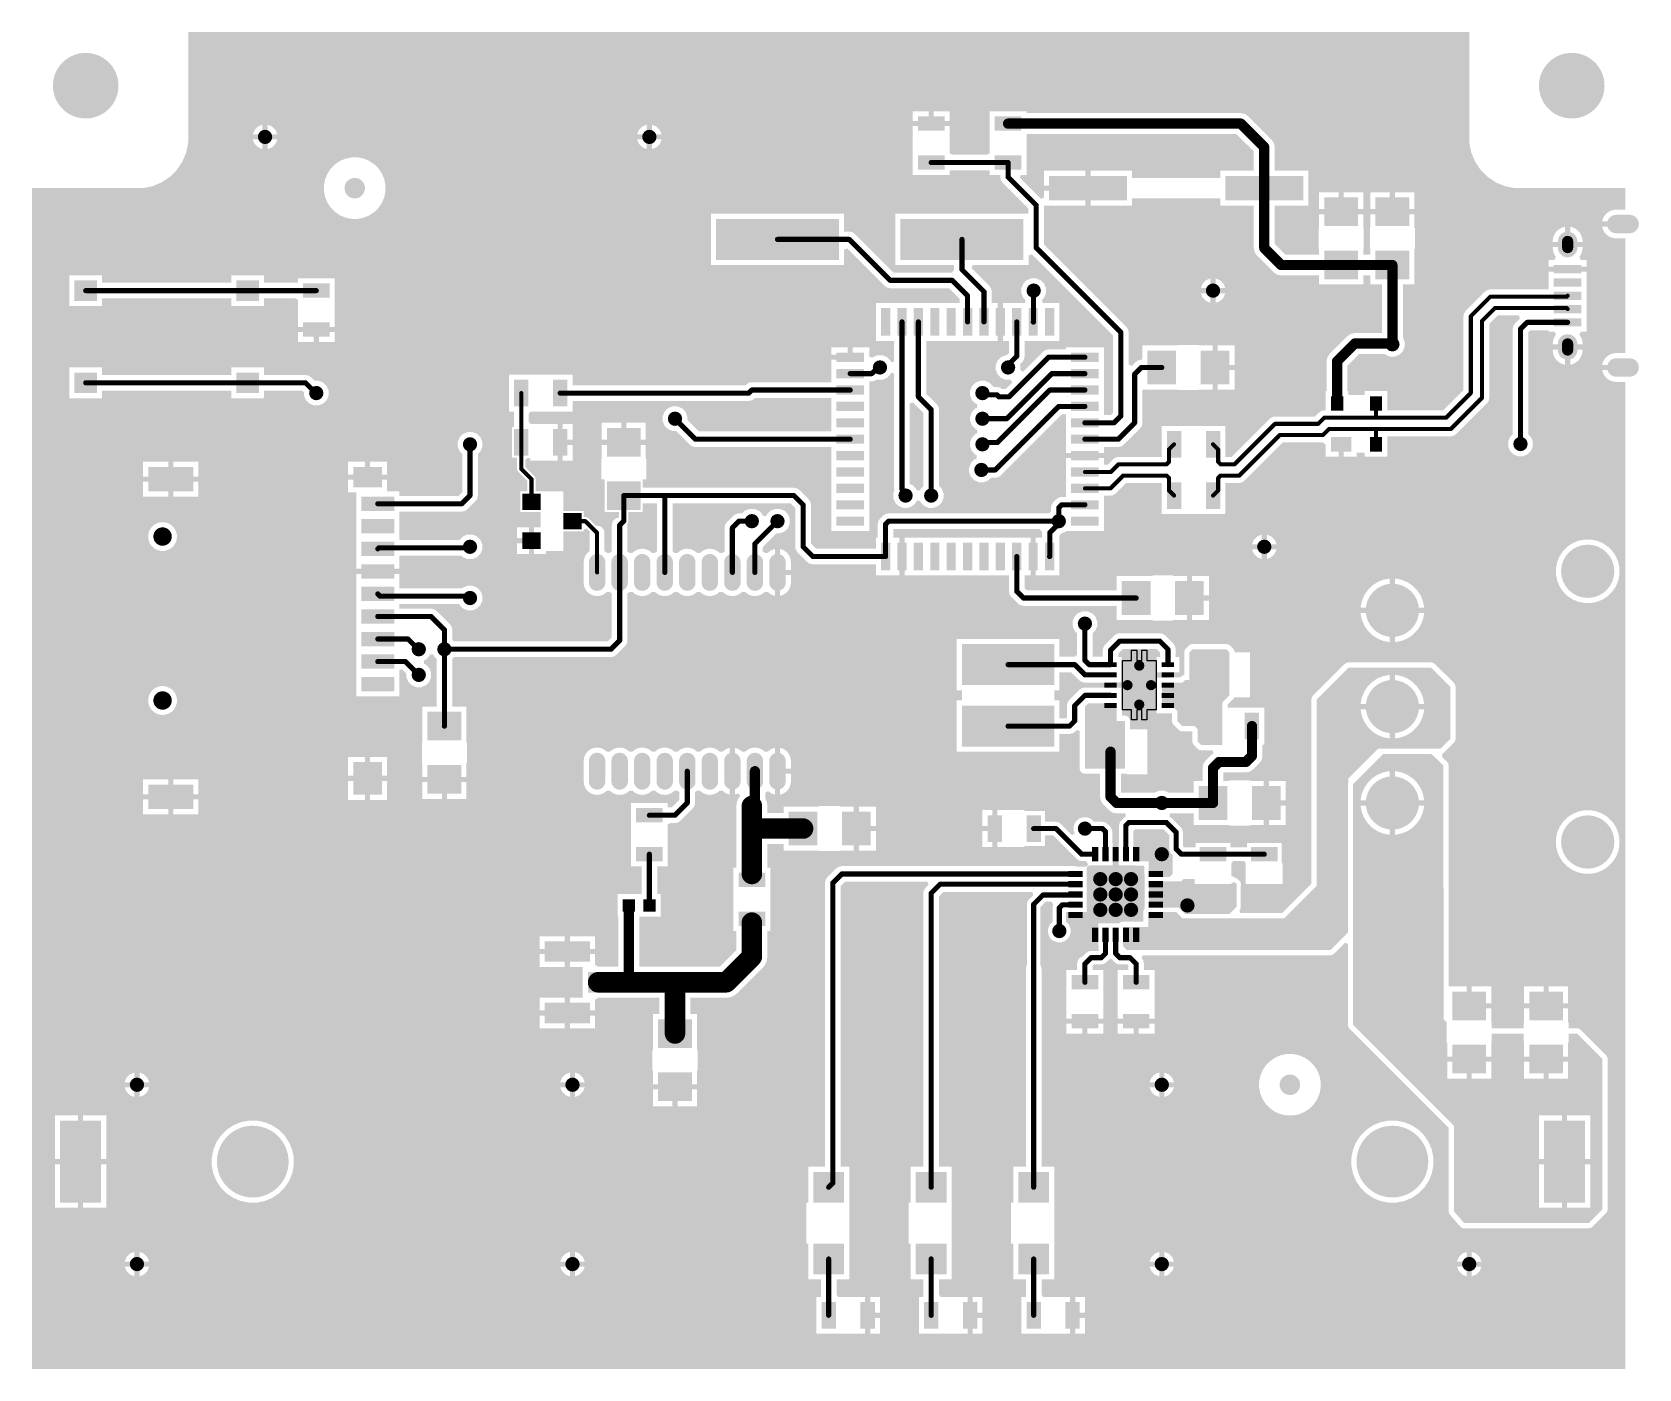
# Model space of a CAD drawing. Header units: inches. Extents: x 1.1 to 79.5, y 1.1 to 66.4.
import ezdxf

# ---------------------------------------------------------------- set-up
doc = ezdxf.new("R2010")
doc.units = ezdxf.units.IN
for name, color, linetype in [('Pad Holes', 156, 'Continuous'), ('Top Layer', 1, 'Continuous'), ('Via Holes', 16, 'Continuous')]:
    doc.layers.add(name, color=color, linetype=linetype)

# ---------------------------------------------------------------- blocks, each defined once
blk = doc.blocks.new('USB_B_______1')
at = {"layer": 'Pad Holes'}
h = blk.add_hatch(color=7, dxfattribs=at)
edge = h.paths.add_edge_path()
edge.add_arc((-2.65, 2.7), 0.275, 90, 270)
edge.add_line((-2.65, 2.425), (-2.35, 2.425))
edge.add_arc((-2.35, 2.7), 0.275, 270, 450)
edge.add_line((-2.35, 2.975), (-2.65, 2.975))
h = blk.add_hatch(color=7, dxfattribs=at)
edge = h.paths.add_edge_path()
edge.add_arc((2.35, 2.7), 0.275, 90, 270)
edge.add_line((2.35, 2.425), (2.65, 2.425))
edge.add_arc((2.65, 2.7), 0.275, 270, 450)
edge.add_line((2.65, 2.975), (2.35, 2.975))
h = blk.add_hatch(color=7, dxfattribs=at)
edge = h.paths.add_edge_path()
edge.add_arc((-3.5, -0.325), 0.25, 180, 360)
edge.add_line((-3.25, -0.325), (-3.25, 0.325))
edge.add_arc((-3.5, 0.325), 0.25, 0, 180)
edge.add_line((-3.75, 0.325), (-3.75, -0.325))
h = blk.add_hatch(color=7, dxfattribs=at)
edge = h.paths.add_edge_path()
edge.add_arc((3.5, -0.325), 0.25, 180, 360)
edge.add_line((3.75, -0.325), (3.75, 0.325))
edge.add_arc((3.5, 0.325), 0.25, 0, 180)
edge.add_line((3.25, 0.325), (3.25, -0.325))
at = {"layer": 'Top Layer'}
h = blk.add_hatch(color=1, dxfattribs=at)
edge = h.paths.add_edge_path()
edge.add_arc((-2.65, 2.7), 0.475, 90, 270)
edge.add_line((-2.65, 2.225), (-2.35, 2.225))
edge.add_arc((-2.35, 2.7), 0.475, 270, 450)
edge.add_line((-2.35, 3.175), (-2.65, 3.175))
for points in [[(-1.5, 3.375), (-1.1, 3.375), (-1.1, 2.025), (-1.5, 2.025)], [(-0.85, 3.375), (-0.45, 3.375), (-0.45, 2.025), (-0.85, 2.025)], [(-0.2, 3.375), (0.2, 3.375), (0.2, 2.025), (-0.2, 2.025)], [(0.45, 3.375), (0.85, 3.375), (0.85, 2.025), (0.45, 2.025)], [(1.1, 3.375), (1.5, 3.375), (1.5, 2.025), (1.1, 2.025)]]:
    blk.add_hatch(color=1, dxfattribs=at).paths.add_polyline_path(points)
h = blk.add_hatch(color=1, dxfattribs=at)
edge = h.paths.add_edge_path()
edge.add_arc((2.35, 2.7), 0.475, 90, 270)
edge.add_line((2.35, 2.225), (2.65, 2.225))
edge.add_arc((2.65, 2.7), 0.475, 270, 450)
edge.add_line((2.65, 3.175), (2.35, 3.175))
h = blk.add_hatch(color=1, dxfattribs=at)
edge = h.paths.add_edge_path()
edge.add_arc((-3.5, -0.325), 0.45, 180, 360)
edge.add_line((-3.05, -0.325), (-3.05, 0.325))
edge.add_arc((-3.5, 0.325), 0.45, 0, 180)
edge.add_line((-3.95, 0.325), (-3.95, -0.325))
h = blk.add_hatch(color=1, dxfattribs=at)
edge = h.paths.add_edge_path()
edge.add_arc((3.5, -0.325), 0.45, 180, 360)
edge.add_line((3.95, -0.325), (3.95, 0.325))
edge.add_arc((3.5, 0.325), 0.45, 0, 180)
edge.add_line((3.05, 0.325), (3.05, -0.325))
blk = doc.blocks.new('SOT143_2')
at = {"layer": 'Top Layer'}
for points in [[(-1.25, 1.35), (-0.65, 1.35), (-0.65, 0.65), (-1.25, 0.65)], [(0.65, 1.35), (1.25, 1.35), (1.25, 0.65), (0.65, 0.65)], [(-1.25, -0.65), (-0.25, -0.65), (-0.25, -1.35), (-1.25, -1.35)], [(0.65, -0.65), (1.25, -0.65), (1.25, -1.35), (0.65, -1.35)]]:
    blk.add_hatch(color=1, dxfattribs=at).paths.add_polyline_path(points)
blk = doc.blocks.new('SMD_CAP_10_10_5_3')
at = {"layer": 'Top Layer'}
for points in [[(-6.2, 0.6), (-2.4, 0.6), (-2.4, -0.6), (-6.2, -0.6)], [(2.4, 0.6), (6.2, 0.6), (6.2, -0.6), (2.4, -0.6)]]:
    blk.add_hatch(color=1, dxfattribs=at).paths.add_polyline_path(points)
blk = doc.blocks.new('U_FL_R_SMT_1_4')
at = {"layer": 'Top Layer'}
for points in [[(-2, 1.1), (-1, 1.1), (-1, -1.1), (-2, -1.1)], [(2, -1.1), (1, -1.1), (1, 1.1), (2, 1.1)], [(-0.5, -1), (0.5, -1), (0.5, -2), (-0.5, -2)]]:
    blk.add_hatch(color=1, dxfattribs=at).paths.add_polyline_path(points)
blk = doc.blocks.new('_____SD_SMD_5')
at = {"layer": 'Pad Holes'}
h = blk.add_hatch(color=7, dxfattribs=at)
edge = h.paths.add_edge_path()
edge.add_arc((-4.95, -9.7), 0.45, 0, 360)
h = blk.add_hatch(color=7, dxfattribs=at)
edge = h.paths.add_edge_path()
edge.add_arc((3.05, -9.7), 0.45, 0, 360)
at = {"layer": 'Top Layer'}
for points in [[(-6.9, 1.6), (-6.2, 1.6), (-6.2, 0), (-6.9, 0)], [(-5.8, 1.6), (-5.1, 1.6), (-5.1, 0), (-5.8, 0)], [(-4.7, 1.6), (-4, 1.6), (-4, 0), (-4.7, 0)], [(-3.6, 1.6), (-2.9, 1.6), (-2.9, 0), (-3.6, 0)], [(-2.5, 1.6), (-1.8, 1.6), (-1.8, 0), (-2.5, 0)], [(-1.4, 1.6), (-0.7, 1.6), (-0.7, 0), (-1.4, 0)], [(-0.3, 1.6), (0.4, 1.6), (0.4, 0), (-0.3, 0)], [(0.8, 1.6), (1.5, 1.6), (1.5, 0), (0.8, 0)], [(1.9, 1.6), (2.6, 1.6), (2.6, 0), (1.9, 0)], [(-8.35, 1), (-7.35, 1), (-7.35, -0.4), (-8.35, -0.4)], [(6.05, 1), (7.65, 1), (7.65, -0.4), (6.05, -0.4)], [(-8.35, -8.2), (-7.15, -8.2), (-7.15, -10.4), (-8.35, -10.4)], [(7.15, -8.2), (8.35, -8.2), (8.35, -10.4), (7.15, -10.4)]]:
    blk.add_hatch(color=1, dxfattribs=at).paths.add_polyline_path(points)
blk = doc.blocks.new('SOT23_6')
at = {"layer": 'Top Layer'}
for points in [[(-0.4, 1.45), (0.4, 1.45), (0.4, 0.55), (-0.4, 0.55)], [(-1.35, -0.55), (-0.55, -0.55), (-0.55, -1.45), (-1.35, -1.45)], [(0.55, -0.55), (1.35, -0.55), (1.35, -1.45), (0.55, -1.45)]]:
    blk.add_hatch(color=1, dxfattribs=at).paths.add_polyline_path(points)
blk = doc.blocks.new('6_6_SMD_7')
at = {"layer": 'Top Layer'}
for points in [[(-4.5, 2.75), (-3.4, 2.75), (-3.4, 1.75), (-4.5, 1.75)], [(3.4, 2.75), (4.5, 2.75), (4.5, 1.75), (3.4, 1.75)], [(-4.5, -1.75), (-3.4, -1.75), (-3.4, -2.75), (-4.5, -2.75)], [(3.4, -1.75), (4.5, -1.75), (4.5, -2.75), (3.4, -2.75)]]:
    blk.add_hatch(color=1, dxfattribs=at).paths.add_polyline_path(points)
blk = doc.blocks.new('SPDT_H__________8')
at = {"layer": 'Pad Holes'}
h = blk.add_hatch(color=7, dxfattribs=at)
edge = h.paths.add_edge_path()
edge.add_arc((-6.605, 4.765), 0.925, 0, 360)
h = blk.add_hatch(color=7, dxfattribs=at)
edge = h.paths.add_edge_path()
edge.add_arc((6.605, 4.765), 0.925, 0, 360)
h = blk.add_hatch(color=7, dxfattribs=at)
edge = h.paths.add_edge_path()
edge.add_arc((-4.7, -4.765), 0.925, 0, 360)
h = blk.add_hatch(color=7, dxfattribs=at)
edge = h.paths.add_edge_path()
edge.add_arc((0, -4.765), 0.925, 0, 360)
h = blk.add_hatch(color=7, dxfattribs=at)
edge = h.paths.add_edge_path()
edge.add_arc((4.7, -4.765), 0.925, 0, 360)
at = {"layer": 'Top Layer'}
h = blk.add_hatch(color=1, dxfattribs=at)
edge = h.paths.add_edge_path()
edge.add_arc((-6.605, 4.765), 1.3, 0, 360)
h = blk.add_hatch(color=1, dxfattribs=at)
edge = h.paths.add_edge_path()
edge.add_arc((6.605, 4.765), 1.3, 0, 360)
h = blk.add_hatch(color=1, dxfattribs=at)
edge = h.paths.add_edge_path()
edge.add_arc((-4.7, -4.765), 1.3, 0, 360)
h = blk.add_hatch(color=1, dxfattribs=at)
edge = h.paths.add_edge_path()
edge.add_arc((0, -4.765), 1.3, 0, 360)
h = blk.add_hatch(color=1, dxfattribs=at)
edge = h.paths.add_edge_path()
edge.add_arc((4.7, -4.765), 1.3, 0, 360)
blk = doc.blocks.new('RC0805_0_9')
at = {"layer": 'Top Layer'}
for points in [[(-1.3, 0.65), (-0.6, 0.65), (-0.6, -0.65), (-1.3, -0.65)], [(0.6, 0.65), (1.3, 0.65), (1.3, -0.65), (0.6, -0.65)]]:
    blk.add_hatch(color=1, dxfattribs=at).paths.add_polyline_path(points)
blk = doc.blocks.new('RC0805_10')
at = {"layer": 'Top Layer'}
for points in [[(-1.3, 0.65), (-0.6, 0.65), (-0.6, -0.65), (-1.3, -0.65)], [(0.6, 0.65), (1.3, 0.65), (1.3, -0.65), (0.6, -0.65)]]:
    blk.add_hatch(color=1, dxfattribs=at).paths.add_polyline_path(points)
blk = doc.blocks.new('RC0805_11')
at = {"layer": 'Top Layer'}
for points in [[(-1.3, 0.65), (-0.6, 0.65), (-0.6, -0.65), (-1.3, -0.65)], [(0.6, 0.65), (1.3, 0.65), (1.3, -0.65), (0.6, -0.65)]]:
    blk.add_hatch(color=1, dxfattribs=at).paths.add_polyline_path(points)
blk = doc.blocks.new('RC0805_12')
at = {"layer": 'Top Layer'}
for points in [[(-1.3, 0.65), (-0.6, 0.65), (-0.6, -0.65), (-1.3, -0.65)], [(0.6, 0.65), (1.3, 0.65), (1.3, -0.65), (0.6, -0.65)]]:
    blk.add_hatch(color=1, dxfattribs=at).paths.add_polyline_path(points)
blk = doc.blocks.new('RC0805_13')
at = {"layer": 'Top Layer'}
for points in [[(-1.3, 0.65), (-0.6, 0.65), (-0.6, -0.65), (-1.3, -0.65)], [(0.6, 0.65), (1.3, 0.65), (1.3, -0.65), (0.6, -0.65)]]:
    blk.add_hatch(color=1, dxfattribs=at).paths.add_polyline_path(points)
blk = doc.blocks.new('RC0805_14')
at = {"layer": 'Top Layer'}
for points in [[(-1.3, 0.65), (-0.6, 0.65), (-0.6, -0.65), (-1.3, -0.65)], [(0.6, 0.65), (1.3, 0.65), (1.3, -0.65), (0.6, -0.65)]]:
    blk.add_hatch(color=1, dxfattribs=at).paths.add_polyline_path(points)
blk = doc.blocks.new('RC0805_15')
at = {"layer": 'Top Layer'}
for points in [[(-1.3, 0.65), (-0.6, 0.65), (-0.6, -0.65), (-1.3, -0.65)], [(0.6, 0.65), (1.3, 0.65), (1.3, -0.65), (0.6, -0.65)]]:
    blk.add_hatch(color=1, dxfattribs=at).paths.add_polyline_path(points)
blk = doc.blocks.new('RC0805_16')
at = {"layer": 'Top Layer'}
for points in [[(-1.3, 0.65), (-0.6, 0.65), (-0.6, -0.65), (-1.3, -0.65)], [(0.6, 0.65), (1.3, 0.65), (1.3, -0.65), (0.6, -0.65)]]:
    blk.add_hatch(color=1, dxfattribs=at).paths.add_polyline_path(points)
blk = doc.blocks.new('RC0805_17')
at = {"layer": 'Top Layer'}
for points in [[(-1.3, 0.65), (-0.6, 0.65), (-0.6, -0.65), (-1.3, -0.65)], [(0.6, 0.65), (1.3, 0.65), (1.3, -0.65), (0.6, -0.65)]]:
    blk.add_hatch(color=1, dxfattribs=at).paths.add_polyline_path(points)
blk = doc.blocks.new('RC0805_18')
at = {"layer": 'Top Layer'}
for points in [[(-1.3, 0.65), (-0.6, 0.65), (-0.6, -0.65), (-1.3, -0.65)], [(0.6, 0.65), (1.3, 0.65), (1.3, -0.65), (0.6, -0.65)]]:
    blk.add_hatch(color=1, dxfattribs=at).paths.add_polyline_path(points)
blk = doc.blocks.new('RC0805_19')
at = {"layer": 'Top Layer'}
for points in [[(-1.3, 0.65), (-0.6, 0.65), (-0.6, -0.65), (-1.3, -0.65)], [(0.6, 0.65), (1.3, 0.65), (1.3, -0.65), (0.6, -0.65)]]:
    blk.add_hatch(color=1, dxfattribs=at).paths.add_polyline_path(points)
blk = doc.blocks.new('RC0805_20')
at = {"layer": 'Top Layer'}
for points in [[(-1.3, 0.65), (-0.6, 0.65), (-0.6, -0.65), (-1.3, -0.65)], [(0.6, 0.65), (1.3, 0.65), (1.3, -0.65), (0.6, -0.65)]]:
    blk.add_hatch(color=1, dxfattribs=at).paths.add_polyline_path(points)
blk = doc.blocks.new('RC0805_21')
at = {"layer": 'Top Layer'}
for points in [[(-1.3, 0.65), (-0.6, 0.65), (-0.6, -0.65), (-1.3, -0.65)], [(0.6, 0.65), (1.3, 0.65), (1.3, -0.65), (0.6, -0.65)]]:
    blk.add_hatch(color=1, dxfattribs=at).paths.add_polyline_path(points)
blk = doc.blocks.new('RC0805_22')
at = {"layer": 'Top Layer'}
for points in [[(-1.3, 0.65), (-0.6, 0.65), (-0.6, -0.65), (-1.3, -0.65)], [(0.6, 0.65), (1.3, 0.65), (1.3, -0.65), (0.6, -0.65)]]:
    blk.add_hatch(color=1, dxfattribs=at).paths.add_polyline_path(points)
blk = doc.blocks.new('RC0805_23')
at = {"layer": 'Top Layer'}
for points in [[(-1.3, 0.65), (-0.6, 0.65), (-0.6, -0.65), (-1.3, -0.65)], [(0.6, 0.65), (1.3, 0.65), (1.3, -0.65), (0.6, -0.65)]]:
    blk.add_hatch(color=1, dxfattribs=at).paths.add_polyline_path(points)
blk = doc.blocks.new('RC0805_24')
at = {"layer": 'Top Layer'}
for points in [[(-1.3, 0.65), (-0.6, 0.65), (-0.6, -0.65), (-1.3, -0.65)], [(0.6, 0.65), (1.3, 0.65), (1.3, -0.65), (0.6, -0.65)]]:
    blk.add_hatch(color=1, dxfattribs=at).paths.add_polyline_path(points)
blk = doc.blocks.new('RC0805_25')
at = {"layer": 'Top Layer'}
for points in [[(-1.3, 0.65), (-0.6, 0.65), (-0.6, -0.65), (-1.3, -0.65)], [(0.6, 0.65), (1.3, 0.65), (1.3, -0.65), (0.6, -0.65)]]:
    blk.add_hatch(color=1, dxfattribs=at).paths.add_polyline_path(points)
blk = doc.blocks.new('RC0805_26')
at = {"layer": 'Top Layer'}
for points in [[(-1.3, 0.65), (-0.6, 0.65), (-0.6, -0.65), (-1.3, -0.65)], [(0.6, 0.65), (1.3, 0.65), (1.3, -0.65), (0.6, -0.65)]]:
    blk.add_hatch(color=1, dxfattribs=at).paths.add_polyline_path(points)
blk = doc.blocks.new('0402_27')
at = {"layer": 'Top Layer'}
for points in [[(-0.8, 0.3), (-0.2, 0.3), (-0.2, -0.3), (-0.8, -0.3)], [(0.2, 0.3), (0.8, 0.3), (0.8, -0.3), (0.2, -0.3)]]:
    blk.add_hatch(color=1, dxfattribs=at).paths.add_polyline_path(points)
blk = doc.blocks.new('SMD_CDSP43_28')
at = {"layer": 'Top Layer'}
for points in [[(-2.5, 2.25), (-0.5, 2.25), (-0.5, -2.25), (-2.5, -2.25)], [(0.5, 2.25), (2.5, 2.25), (2.5, -2.25), (0.5, -2.25)]]:
    blk.add_hatch(color=1, dxfattribs=at).paths.add_polyline_path(points)
blk = doc.blocks.new('LED_1206_G_____29')
at = {"layer": 'Top Layer'}
for points in [[(-2.5, 0.75), (-1, 0.75), (-1, -0.75), (-2.5, -0.75)], [(1, 0.75), (2.5, 0.75), (2.5, -0.75), (1, -0.75)]]:
    blk.add_hatch(color=1, dxfattribs=at).paths.add_polyline_path(points)
blk = doc.blocks.new('LED_1206_G_____30')
at = {"layer": 'Top Layer'}
for points in [[(-2.5, 0.75), (-1, 0.75), (-1, -0.75), (-2.5, -0.75)], [(1, 0.75), (2.5, 0.75), (2.5, -0.75), (1, -0.75)]]:
    blk.add_hatch(color=1, dxfattribs=at).paths.add_polyline_path(points)
blk = doc.blocks.new('LED_1206_G_____31')
at = {"layer": 'Top Layer'}
for points in [[(-2.5, 0.75), (-1, 0.75), (-1, -0.75), (-2.5, -0.75)], [(1, 0.75), (2.5, 0.75), (2.5, -0.75), (1, -0.75)]]:
    blk.add_hatch(color=1, dxfattribs=at).paths.add_polyline_path(points)
blk = doc.blocks.new('KLS5_18650_B_32')
at = {"layer": 'Pad Holes'}
for points in [[(-35.53, 1.35), (-35.53, -1.35), (-36.87, -1.35), (-36.87, 1.35)], [(36.87, 1.35), (36.87, -1.35), (35.53, -1.35), (35.53, 1.35)]]:
    blk.add_hatch(color=7, dxfattribs=at).paths.add_polyline_path(points)
h = blk.add_hatch(color=7, dxfattribs=at)
edge = h.paths.add_edge_path()
edge.add_arc((-27.8, 0), 1.5, 0, 360)
h = blk.add_hatch(color=7, dxfattribs=at)
edge = h.paths.add_edge_path()
edge.add_arc((27.8, 0), 1.5, 0, 360)
at = {"layer": 'Top Layer'}
for points in [[(-35.2, 2), (-35.2, -2), (-37.2, -2), (-37.2, 2)], [(37.2, 2), (37.2, -2), (35.2, -2), (35.2, 2)]]:
    blk.add_hatch(color=1, dxfattribs=at).paths.add_polyline_path(points)
h = blk.add_hatch(color=1, dxfattribs=at)
edge = h.paths.add_edge_path()
edge.add_arc((-27.8, 0), 1.75, 0, 360)
h = blk.add_hatch(color=1, dxfattribs=at)
edge = h.paths.add_edge_path()
edge.add_arc((27.8, 0), 1.75, 0, 360)
blk = doc.blocks.new('L76_M33_33')
at = {"layer": 'Top Layer'}
h = blk.add_hatch(color=1, dxfattribs=at)
edge = h.paths.add_edge_path()
edge.add_arc((-0.5, 0), 0.4, 90, 270)
edge.add_line((-0.5, -0.4), (0.5, -0.4))
edge.add_arc((0.5, 0), 0.4, 270, 450)
edge.add_line((0.5, 0.4), (-0.5, 0.4))
h = blk.add_hatch(color=1, dxfattribs=at)
edge = h.paths.add_edge_path()
edge.add_arc((9.2, 0), 0.4, 90, 270)
edge.add_line((9.2, -0.4), (10.2, -0.4))
edge.add_arc((10.2, 0), 0.4, 270, 450)
edge.add_line((10.2, 0.4), (9.2, 0.4))
h = blk.add_hatch(color=1, dxfattribs=at)
edge = h.paths.add_edge_path()
edge.add_arc((-0.5, -1.1), 0.4, 90, 270)
edge.add_line((-0.5, -1.5), (0.5, -1.5))
edge.add_arc((0.5, -1.1), 0.4, 270, 450)
edge.add_line((0.5, -0.7), (-0.5, -0.7))
h = blk.add_hatch(color=1, dxfattribs=at)
edge = h.paths.add_edge_path()
edge.add_arc((9.2, -1.1), 0.4, 90, 270)
edge.add_line((9.2, -1.5), (10.2, -1.5))
edge.add_arc((10.2, -1.1), 0.4, 270, 450)
edge.add_line((10.2, -0.7), (9.2, -0.7))
h = blk.add_hatch(color=1, dxfattribs=at)
edge = h.paths.add_edge_path()
edge.add_arc((-0.5, -2.2), 0.4, 90, 270)
edge.add_line((-0.5, -2.6), (0.5, -2.6))
edge.add_arc((0.5, -2.2), 0.4, 270, 450)
edge.add_line((0.5, -1.8), (-0.5, -1.8))
h = blk.add_hatch(color=1, dxfattribs=at)
edge = h.paths.add_edge_path()
edge.add_arc((9.2, -2.2), 0.4, 90, 270)
edge.add_line((9.2, -2.6), (10.2, -2.6))
edge.add_arc((10.2, -2.2), 0.4, 270, 450)
edge.add_line((10.2, -1.8), (9.2, -1.8))
h = blk.add_hatch(color=1, dxfattribs=at)
edge = h.paths.add_edge_path()
edge.add_arc((-0.5, -3.3), 0.4, 90, 270)
edge.add_line((-0.5, -3.7), (0.5, -3.7))
edge.add_arc((0.5, -3.3), 0.4, 270, 450)
edge.add_line((0.5, -2.9), (-0.5, -2.9))
h = blk.add_hatch(color=1, dxfattribs=at)
edge = h.paths.add_edge_path()
edge.add_arc((9.2, -3.3), 0.4, 90, 270)
edge.add_line((9.2, -3.7), (10.2, -3.7))
edge.add_arc((10.2, -3.3), 0.4, 270, 450)
edge.add_line((10.2, -2.9), (9.2, -2.9))
h = blk.add_hatch(color=1, dxfattribs=at)
edge = h.paths.add_edge_path()
edge.add_arc((-0.5, -4.4), 0.4, 90, 270)
edge.add_line((-0.5, -4.8), (0.5, -4.8))
edge.add_arc((0.5, -4.4), 0.4, 270, 450)
edge.add_line((0.5, -4), (-0.5, -4))
h = blk.add_hatch(color=1, dxfattribs=at)
edge = h.paths.add_edge_path()
edge.add_arc((9.2, -4.4), 0.4, 90, 270)
edge.add_line((9.2, -4.8), (10.2, -4.8))
edge.add_arc((10.2, -4.4), 0.4, 270, 450)
edge.add_line((10.2, -4), (9.2, -4))
h = blk.add_hatch(color=1, dxfattribs=at)
edge = h.paths.add_edge_path()
edge.add_arc((-0.5, -5.5), 0.4, 90, 270)
edge.add_line((-0.5, -5.9), (0.5, -5.9))
edge.add_arc((0.5, -5.5), 0.4, 270, 450)
edge.add_line((0.5, -5.1), (-0.5, -5.1))
h = blk.add_hatch(color=1, dxfattribs=at)
edge = h.paths.add_edge_path()
edge.add_arc((9.2, -5.5), 0.4, 90, 270)
edge.add_line((9.2, -5.9), (10.2, -5.9))
edge.add_arc((10.2, -5.5), 0.4, 270, 450)
edge.add_line((10.2, -5.1), (9.2, -5.1))
h = blk.add_hatch(color=1, dxfattribs=at)
edge = h.paths.add_edge_path()
edge.add_arc((-0.5, -6.6), 0.4, 90, 270)
edge.add_line((-0.5, -7), (0.5, -7))
edge.add_arc((0.5, -6.6), 0.4, 270, 450)
edge.add_line((0.5, -6.2), (-0.5, -6.2))
h = blk.add_hatch(color=1, dxfattribs=at)
edge = h.paths.add_edge_path()
edge.add_arc((9.2, -6.6), 0.4, 90, 270)
edge.add_line((9.2, -7), (10.2, -7))
edge.add_arc((10.2, -6.6), 0.4, 270, 450)
edge.add_line((10.2, -6.2), (9.2, -6.2))
h = blk.add_hatch(color=1, dxfattribs=at)
edge = h.paths.add_edge_path()
edge.add_arc((-0.5, -7.7), 0.4, 90, 270)
edge.add_line((-0.5, -8.1), (0.5, -8.1))
edge.add_arc((0.5, -7.7), 0.4, 270, 450)
edge.add_line((0.5, -7.3), (-0.5, -7.3))
h = blk.add_hatch(color=1, dxfattribs=at)
edge = h.paths.add_edge_path()
edge.add_arc((9.2, -7.7), 0.4, 90, 270)
edge.add_line((9.2, -8.1), (10.2, -8.1))
edge.add_arc((10.2, -7.7), 0.4, 270, 450)
edge.add_line((10.2, -7.3), (9.2, -7.3))
h = blk.add_hatch(color=1, dxfattribs=at)
edge = h.paths.add_edge_path()
edge.add_arc((-0.5, -8.8), 0.4, 90, 270)
edge.add_line((-0.5, -9.2), (0.5, -9.2))
edge.add_arc((0.5, -8.8), 0.4, 270, 450)
edge.add_line((0.5, -8.4), (-0.5, -8.4))
h = blk.add_hatch(color=1, dxfattribs=at)
edge = h.paths.add_edge_path()
edge.add_arc((9.2, -8.8), 0.4, 90, 270)
edge.add_line((9.2, -9.2), (10.2, -9.2))
edge.add_arc((10.2, -8.8), 0.4, 270, 450)
edge.add_line((10.2, -8.4), (9.2, -8.4))
blk = doc.blocks.new('TQFP_44_34')
at = {"layer": 'Top Layer'}
for points in [[(1.95, 2.4), (1.95, 1.05), (1.5, 1.05), (1.5, 2.4)], [(2.75, 2.4), (2.75, 1.05), (2.3, 1.05), (2.3, 2.4)], [(3.55, 2.4), (3.55, 1.05), (3.1, 1.05), (3.1, 2.4)], [(4.35, 2.4), (4.35, 1.05), (3.9, 1.05), (3.9, 2.4)], [(5.15, 2.4), (5.15, 1.05), (4.7, 1.05), (4.7, 2.4)], [(5.95, 2.4), (5.95, 1.05), (5.5, 1.05), (5.5, 2.4)], [(6.75, 2.4), (6.75, 1.05), (6.3, 1.05), (6.3, 2.4)], [(7.55, 2.4), (7.55, 1.05), (7.1, 1.05), (7.1, 2.4)], [(8.35, 2.4), (8.35, 1.05), (7.9, 1.05), (7.9, 2.4)], [(9.15, 2.4), (9.15, 1.05), (8.7, 1.05), (8.7, 2.4)], [(9.95, 2.4), (9.95, 1.05), (9.5, 1.05), (9.5, 2.4)], [(-0.675, 0.225), (0.675, 0.225), (0.675, -0.225), (-0.675, -0.225)], [(12.125, -0.225), (10.775, -0.225), (10.775, 0.225), (12.125, 0.225)], [(-0.675, -0.575), (0.675, -0.575), (0.675, -1.025), (-0.675, -1.025)], [(12.125, -1.025), (10.775, -1.025), (10.775, -0.575), (12.125, -0.575)], [(-0.675, -1.375), (0.675, -1.375), (0.675, -1.825), (-0.675, -1.825)], [(12.125, -1.825), (10.775, -1.825), (10.775, -1.375), (12.125, -1.375)], [(-0.675, -2.175), (0.675, -2.175), (0.675, -2.625), (-0.675, -2.625)], [(12.125, -2.625), (10.775, -2.625), (10.775, -2.175), (12.125, -2.175)], [(-0.675, -2.975), (0.675, -2.975), (0.675, -3.425), (-0.675, -3.425)], [(12.125, -3.425), (10.775, -3.425), (10.775, -2.975), (12.125, -2.975)], [(-0.675, -3.775), (0.675, -3.775), (0.675, -4.225), (-0.675, -4.225)], [(12.125, -4.225), (10.775, -4.225), (10.775, -3.775), (12.125, -3.775)], [(-0.675, -4.575), (0.675, -4.575), (0.675, -5.025), (-0.675, -5.025)], [(12.125, -5.025), (10.775, -5.025), (10.775, -4.575), (12.125, -4.575)], [(-0.675, -5.375), (0.675, -5.375), (0.675, -5.825), (-0.675, -5.825)], [(12.125, -5.825), (10.775, -5.825), (10.775, -5.375), (12.125, -5.375)], [(-0.675, -6.175), (0.675, -6.175), (0.675, -6.625), (-0.675, -6.625)], [(12.125, -6.625), (10.775, -6.625), (10.775, -6.175), (12.125, -6.175)], [(-0.675, -6.975), (0.675, -6.975), (0.675, -7.425), (-0.675, -7.425)], [(12.125, -7.425), (10.775, -7.425), (10.775, -6.975), (12.125, -6.975)], [(-0.675, -7.775), (0.675, -7.775), (0.675, -8.225), (-0.675, -8.225)], [(12.125, -8.225), (10.775, -8.225), (10.775, -7.775), (12.125, -7.775)], [(1.5, -10.4), (1.5, -9.05), (1.95, -9.05), (1.95, -10.4)], [(2.3, -10.4), (2.3, -9.05), (2.75, -9.05), (2.75, -10.4)], [(3.1, -10.4), (3.1, -9.05), (3.55, -9.05), (3.55, -10.4)], [(3.9, -10.4), (3.9, -9.05), (4.35, -9.05), (4.35, -10.4)], [(4.7, -10.4), (4.7, -9.05), (5.15, -9.05), (5.15, -10.4)], [(5.5, -10.4), (5.5, -9.05), (5.95, -9.05), (5.95, -10.4)], [(6.3, -10.4), (6.3, -9.05), (6.75, -9.05), (6.75, -10.4)], [(7.1, -10.4), (7.1, -9.05), (7.55, -9.05), (7.55, -10.4)], [(7.9, -10.4), (7.9, -9.05), (8.35, -9.05), (8.35, -10.4)], [(8.7, -10.4), (8.7, -9.05), (9.15, -9.05), (9.15, -10.4)], [(9.5, -10.4), (9.5, -9.05), (9.95, -9.05), (9.95, -10.4)]]:
    blk.add_hatch(color=1, dxfattribs=at).paths.add_polyline_path(points)
blk = doc.blocks.new('VSON10_35')
at = {"layer": 'Top Layer'}
for points in [[(-0.825, 1.2), (-0.375, 1.2), (-0.375, 1.7), (-0.125, 1.7), (-0.125, 1.2), (0.125, 1.2), (0.125, 1.7), (0.375, 1.7), (0.375, 1.2), (0.825, 1.2), (0.825, -1.2), (0.375, -1.2), (0.375, -1.7), (0.125, -1.7), (0.125, -1.2), (-0.125, -1.2), (-0.125, -1.7), (-0.375, -1.7), (-0.375, -1.2), (-0.825, -1.2)], [(-1.7, 1.12), (-1.1, 1.12), (-1.1, 0.88), (-1.7, 0.88)], [(1.7, 0.88), (1.1, 0.88), (1.1, 1.12), (1.7, 1.12)], [(-1.7, 0.62), (-1.1, 0.62), (-1.1, 0.38), (-1.7, 0.38)], [(-1.7, 0.12), (-1.1, 0.12), (-1.1, -0.12), (-1.7, -0.12)], [(1.7, 0.38), (1.1, 0.38), (1.1, 0.62), (1.7, 0.62)], [(1.7, -0.12), (1.1, -0.12), (1.1, 0.12), (1.7, 0.12)], [(-1.7, -0.38), (-1.1, -0.38), (-1.1, -0.62), (-1.7, -0.62)], [(1.7, -0.62), (1.1, -0.62), (1.1, -0.38), (1.7, -0.38)], [(-1.7, -0.88), (-1.1, -0.88), (-1.1, -1.12), (-1.7, -1.12)], [(1.7, -1.12), (1.1, -1.12), (1.1, -0.88), (1.7, -0.88)]]:
    blk.add_hatch(color=1, dxfattribs=at).paths.add_polyline_path(points)
h = blk.add_hatch(color=1, dxfattribs=at)
edge = h.paths.add_edge_path()
edge.add_arc((0, 0.95), 0.25, 0, 360)
h = blk.add_hatch(color=1, dxfattribs=at)
edge = h.paths.add_edge_path()
edge.add_arc((-0.575, 0), 0.25, 0, 360)
h = blk.add_hatch(color=1, dxfattribs=at)
edge = h.paths.add_edge_path()
edge.add_arc((0.575, 0), 0.25, 0, 360)
h = blk.add_hatch(color=1, dxfattribs=at)
edge = h.paths.add_edge_path()
edge.add_arc((0, -0.95), 0.25, 0, 360)
at = {"layer": 'Via Holes'}
h = blk.add_hatch(color=7, dxfattribs=at)
edge = h.paths.add_edge_path()
edge.add_arc((0, 0.95), 0.1, 0, 360)
h = blk.add_hatch(color=7, dxfattribs=at)
edge = h.paths.add_edge_path()
edge.add_arc((-0.575, 0), 0.1, 0, 360)
h = blk.add_hatch(color=7, dxfattribs=at)
edge = h.paths.add_edge_path()
edge.add_arc((0.575, 0), 0.1, 0, 360)
h = blk.add_hatch(color=7, dxfattribs=at)
edge = h.paths.add_edge_path()
edge.add_arc((0, -0.95), 0.1, 0, 360)
at = {"layer": 'Top Layer'}
for p, q in [((-0.375, 1.2), (-0.375, 1.7)), ((-0.375, 1.7), (-0.125, 1.7)), ((-0.125, 1.7), (-0.125, 1.2)), ((0.125, 1.2), (0.125, 1.7)), ((0.125, 1.7), (0.375, 1.7)), ((0.375, 1.7), (0.375, 1.2)), ((-0.825, -1.2), (-0.825, 1.2)), ((-0.825, 1.2), (-0.375, 1.2)), ((-0.125, 1.2), (0.125, 1.2)), ((0.375, 1.2), (0.825, 1.2)), ((0.825, 1.2), (0.825, -1.2)), ((-0.375, -1.2), (-0.825, -1.2)), ((-0.375, -1.7), (-0.375, -1.2)), ((0.125, -1.2), (-0.125, -1.2)), ((-0.125, -1.2), (-0.125, -1.7)), ((0.125, -1.7), (0.125, -1.2)), ((0.825, -1.2), (0.375, -1.2)), ((0.375, -1.2), (0.375, -1.7)), ((-0.125, -1.7), (-0.375, -1.7)), ((0.375, -1.7), (0.125, -1.7))]:
    blk.add_line(p, q, dxfattribs=at)
blk = doc.blocks.new('QFN_20_36')
at = {"layer": 'Top Layer'}
for points in [[(1.115, 1.315), (1.115, 0.615), (0.815, 0.615), (0.815, 1.315)], [(1.615, 1.315), (1.615, 0.615), (1.315, 0.615), (1.315, 1.315)], [(2.115, 1.315), (2.115, 0.615), (1.815, 0.615), (1.815, 1.315)], [(2.615, 1.315), (2.615, 0.615), (2.315, 0.615), (2.315, 1.315)], [(3.115, 1.315), (3.115, 0.615), (2.815, 0.615), (2.815, 1.315)], [(-0.35, 0.15), (0.35, 0.15), (0.35, -0.15), (-0.35, -0.15)], [(0.715, 0.25), (3.215, 0.25), (3.215, -2.25), (0.715, -2.25)], [(4.28, -0.15), (3.58, -0.15), (3.58, 0.15), (4.28, 0.15)], [(-0.35, -0.35), (0.35, -0.35), (0.35, -0.65), (-0.35, -0.65)], [(4.28, -0.65), (3.58, -0.65), (3.58, -0.35), (4.28, -0.35)], [(-0.35, -0.85), (0.35, -0.85), (0.35, -1.15), (-0.35, -1.15)], [(-0.35, -1.35), (0.35, -1.35), (0.35, -1.65), (-0.35, -1.65)], [(4.28, -1.15), (3.58, -1.15), (3.58, -0.85), (4.28, -0.85)], [(4.28, -1.65), (3.58, -1.65), (3.58, -1.35), (4.28, -1.35)], [(-0.35, -1.85), (0.35, -1.85), (0.35, -2.15), (-0.35, -2.15)], [(4.28, -2.15), (3.58, -2.15), (3.58, -1.85), (4.28, -1.85)], [(0.815, -3.315), (0.815, -2.615), (1.115, -2.615), (1.115, -3.315)], [(1.315, -3.315), (1.315, -2.615), (1.615, -2.615), (1.615, -3.315)], [(1.815, -3.315), (1.815, -2.615), (2.115, -2.615), (2.115, -3.315)], [(2.315, -3.315), (2.315, -2.615), (2.615, -2.615), (2.615, -3.315)], [(2.815, -3.315), (2.815, -2.615), (3.115, -2.615), (3.115, -3.315)]]:
    blk.add_hatch(color=1, dxfattribs=at).paths.add_polyline_path(points)
h = blk.add_hatch(color=1, dxfattribs=at)
edge = h.paths.add_edge_path()
edge.add_arc((1.215, -0.25), 0.35, 0, 360)
h = blk.add_hatch(color=1, dxfattribs=at)
edge = h.paths.add_edge_path()
edge.add_arc((1.965, -0.25), 0.35, 0, 360)
h = blk.add_hatch(color=1, dxfattribs=at)
edge = h.paths.add_edge_path()
edge.add_arc((2.715, -0.25), 0.35, 0, 360)
h = blk.add_hatch(color=1, dxfattribs=at)
edge = h.paths.add_edge_path()
edge.add_arc((1.215, -1), 0.35, 0, 360)
h = blk.add_hatch(color=1, dxfattribs=at)
edge = h.paths.add_edge_path()
edge.add_arc((1.965, -1), 0.35, 0, 360)
h = blk.add_hatch(color=1, dxfattribs=at)
edge = h.paths.add_edge_path()
edge.add_arc((2.715, -1), 0.35, 0, 360)
h = blk.add_hatch(color=1, dxfattribs=at)
edge = h.paths.add_edge_path()
edge.add_arc((1.215, -1.75), 0.35, 0, 360)
h = blk.add_hatch(color=1, dxfattribs=at)
edge = h.paths.add_edge_path()
edge.add_arc((1.965, -1.75), 0.35, 0, 360)
h = blk.add_hatch(color=1, dxfattribs=at)
edge = h.paths.add_edge_path()
edge.add_arc((2.715, -1.75), 0.35, 0, 360)
at = {"layer": 'Via Holes'}
h = blk.add_hatch(color=7, dxfattribs=at)
edge = h.paths.add_edge_path()
edge.add_arc((1.215, -0.25), 0.15, 0, 360)
h = blk.add_hatch(color=7, dxfattribs=at)
edge = h.paths.add_edge_path()
edge.add_arc((1.965, -0.25), 0.15, 0, 360)
h = blk.add_hatch(color=7, dxfattribs=at)
edge = h.paths.add_edge_path()
edge.add_arc((2.715, -0.25), 0.15, 0, 360)
h = blk.add_hatch(color=7, dxfattribs=at)
edge = h.paths.add_edge_path()
edge.add_arc((1.215, -1), 0.15, 0, 360)
h = blk.add_hatch(color=7, dxfattribs=at)
edge = h.paths.add_edge_path()
edge.add_arc((1.965, -1), 0.15, 0, 360)
h = blk.add_hatch(color=7, dxfattribs=at)
edge = h.paths.add_edge_path()
edge.add_arc((2.715, -1), 0.15, 0, 360)
h = blk.add_hatch(color=7, dxfattribs=at)
edge = h.paths.add_edge_path()
edge.add_arc((1.215, -1.75), 0.15, 0, 360)
h = blk.add_hatch(color=7, dxfattribs=at)
edge = h.paths.add_edge_path()
edge.add_arc((1.965, -1.75), 0.15, 0, 360)
h = blk.add_hatch(color=7, dxfattribs=at)
edge = h.paths.add_edge_path()
edge.add_arc((2.715, -1.75), 0.15, 0, 360)
blk = doc.blocks.new('CC0805_37')
at = {"layer": 'Top Layer'}
for points in [[(-2, 0.825), (-0.6, 0.825), (-0.6, -0.825), (-2, -0.825)], [(0.6, 0.825), (2, 0.825), (2, -0.825), (0.6, -0.825)]]:
    blk.add_hatch(color=1, dxfattribs=at).paths.add_polyline_path(points)
blk = doc.blocks.new('CC0805_38')
at = {"layer": 'Top Layer'}
for points in [[(-2, 0.825), (-0.6, 0.825), (-0.6, -0.825), (-2, -0.825)], [(0.6, 0.825), (2, 0.825), (2, -0.825), (0.6, -0.825)]]:
    blk.add_hatch(color=1, dxfattribs=at).paths.add_polyline_path(points)
blk = doc.blocks.new('CC0805_0_39')
at = {"layer": 'Top Layer'}
for points in [[(-2, 0.825), (-0.6, 0.825), (-0.6, -0.825), (-2, -0.825)], [(0.6, 0.825), (2, 0.825), (2, -0.825), (0.6, -0.825)]]:
    blk.add_hatch(color=1, dxfattribs=at).paths.add_polyline_path(points)
blk = doc.blocks.new('CC0805_0_40')
at = {"layer": 'Top Layer'}
for points in [[(-2, 0.825), (-0.6, 0.825), (-0.6, -0.825), (-2, -0.825)], [(0.6, 0.825), (2, 0.825), (2, -0.825), (0.6, -0.825)]]:
    blk.add_hatch(color=1, dxfattribs=at).paths.add_polyline_path(points)
blk = doc.blocks.new('CC0805_41')
at = {"layer": 'Top Layer'}
for points in [[(-2, 0.825), (-0.6, 0.825), (-0.6, -0.825), (-2, -0.825)], [(0.6, 0.825), (2, 0.825), (2, -0.825), (0.6, -0.825)]]:
    blk.add_hatch(color=1, dxfattribs=at).paths.add_polyline_path(points)
blk = doc.blocks.new('CC0805_42')
at = {"layer": 'Top Layer'}
for points in [[(-2, 0.825), (-0.6, 0.825), (-0.6, -0.825), (-2, -0.825)], [(0.6, 0.825), (2, 0.825), (2, -0.825), (0.6, -0.825)]]:
    blk.add_hatch(color=1, dxfattribs=at).paths.add_polyline_path(points)
blk = doc.blocks.new('CC0805_43')
at = {"layer": 'Top Layer'}
for points in [[(-2, 0.825), (-0.6, 0.825), (-0.6, -0.825), (-2, -0.825)], [(0.6, 0.825), (2, 0.825), (2, -0.825), (0.6, -0.825)]]:
    blk.add_hatch(color=1, dxfattribs=at).paths.add_polyline_path(points)
blk = doc.blocks.new('CC0805_44')
at = {"layer": 'Top Layer'}
for points in [[(-2, 0.825), (-0.6, 0.825), (-0.6, -0.825), (-2, -0.825)], [(0.6, 0.825), (2, 0.825), (2, -0.825), (0.6, -0.825)]]:
    blk.add_hatch(color=1, dxfattribs=at).paths.add_polyline_path(points)
blk = doc.blocks.new('CC0805_45')
at = {"layer": 'Top Layer'}
for points in [[(-2, 0.825), (-0.6, 0.825), (-0.6, -0.825), (-2, -0.825)], [(0.6, 0.825), (2, 0.825), (2, -0.825), (0.6, -0.825)]]:
    blk.add_hatch(color=1, dxfattribs=at).paths.add_polyline_path(points)
blk = doc.blocks.new('CC0805_46')
at = {"layer": 'Top Layer'}
for points in [[(-2, 0.825), (-0.6, 0.825), (-0.6, -0.825), (-2, -0.825)], [(0.6, 0.825), (2, 0.825), (2, -0.825), (0.6, -0.825)]]:
    blk.add_hatch(color=1, dxfattribs=at).paths.add_polyline_path(points)
blk = doc.blocks.new('CC0805_47')
at = {"layer": 'Top Layer'}
for points in [[(-2, 0.825), (-0.6, 0.825), (-0.6, -0.825), (-2, -0.825)], [(0.6, 0.825), (2, 0.825), (2, -0.825), (0.6, -0.825)]]:
    blk.add_hatch(color=1, dxfattribs=at).paths.add_polyline_path(points)
blk = doc.blocks.new('CC0805_48')
at = {"layer": 'Top Layer'}
for points in [[(-2, 0.825), (-0.6, 0.825), (-0.6, -0.825), (-2, -0.825)], [(0.6, 0.825), (2, 0.825), (2, -0.825), (0.6, -0.825)]]:
    blk.add_hatch(color=1, dxfattribs=at).paths.add_polyline_path(points)
blk = doc.blocks.new('CC0805_49')
at = {"layer": 'Top Layer'}
for points in [[(-2, 0.825), (-0.6, 0.825), (-0.6, -0.825), (-2, -0.825)], [(0.6, 0.825), (2, 0.825), (2, -0.825), (0.6, -0.825)]]:
    blk.add_hatch(color=1, dxfattribs=at).paths.add_polyline_path(points)
blk = doc.blocks.new('HC49SMD_50')
at = {"layer": 'Top Layer'}
for points in [[(-7.5, 1), (-1.5, 1), (-1.5, -1), (-7.5, -1)], [(1.5, 1), (7.5, 1), (7.5, -1), (1.5, -1)]]:
    blk.add_hatch(color=1, dxfattribs=at).paths.add_polyline_path(points)

msp = doc.modelspace()

# ---------------------------------------------------------------- hatches: boundary and pattern name
at = {"layer": 'Pad Holes'}
h = msp.add_hatch(color=7, dxfattribs=at)
edge = h.paths.add_edge_path()
edge.add_arc((3.75, 63.75), 1.6, 0, 360)
h = msp.add_hatch(color=7, dxfattribs=at)
edge = h.paths.add_edge_path()
edge.add_arc((76.25, 63.75), 1.6, 0, 360)
at = {"layer": 'Top Layer'}
h = msp.add_hatch(color=1, dxfattribs=at)
h.paths.add_polyline_path([(71.25, 61.217), (71.25, 60.974), (71.345, 60.498), (71.531, 60.049), (71.801, 59.645), (72.145, 59.301), (72.549, 59.031), (72.998, 58.845), (73.474, 58.75), (78.863, 58.75), (78.863, 57.706), (78.425, 57.706), (78.242, 57.682), (78.072, 57.611), (77.926, 57.499), (77.814, 57.353), (77.743, 57.183), (77.735, 57.125), (78.75, 57.125), (78.75, 56.875), (77.735, 56.875), (77.743, 56.817), (77.814, 56.647), (77.926, 56.501), (78.072, 56.389), (78.242, 56.318), (78.425, 56.294), (78.863, 56.294), (78.863, 50.706), (78.425, 50.706), (78.242, 50.682), (78.072, 50.611), (77.926, 50.499), (77.814, 50.353), (77.743, 50.183), (77.735, 50.125), (78.75, 50.125), (78.75, 49.875), (77.735, 49.875), (77.743, 49.817), (77.814, 49.647), (77.926, 49.501), (78.072, 49.389), (78.242, 49.318), (78.425, 49.294), (78.863, 49.294), (78.863, 1.137), (1.137, 1.137), (1.137, 58.75), (6.526, 58.75), (7.002, 58.845), (7.451, 59.031), (7.855, 59.301), (8.199, 59.645), (8.469, 60.049), (8.655, 60.498), (8.75, 60.974), (8.75, 61.217), (8.75, 66.363), (71.25, 66.363)])
h.paths.add_polyline_path([(45.9, 62.5), (45.125, 62.5), (45.125, 62.025), (45.9, 62.025)], flags=0)
h.paths.add_polyline_path([(44.875, 62.5), (44.1, 62.5), (44.1, 62.025), (44.875, 62.025)], flags=0)
h.paths.add_polyline_path([(31.375, 61.848), (31.375, 61.375), (31.848, 61.375), (31.759, 61.59), (31.59, 61.759)], flags=0)
h.paths.add_polyline_path([(31.125, 61.848), (30.91, 61.759), (30.741, 61.59), (30.652, 61.375), (31.125, 61.375)], flags=0)
h.paths.add_polyline_path([(12.625, 61.848), (12.625, 61.375), (13.098, 61.375), (13.009, 61.59), (12.84, 61.759)], flags=0)
h.paths.add_polyline_path([(12.375, 61.848), (12.16, 61.759), (11.991, 61.59), (11.902, 61.375), (12.375, 61.375)], flags=0)
h.paths.add_polyline_path([(31.848, 61.125), (31.375, 61.125), (31.375, 60.652), (31.59, 60.741), (31.759, 60.91)], flags=0)
h.paths.add_polyline_path([(31.125, 61.125), (30.652, 61.125), (30.741, 60.91), (30.91, 60.741), (31.125, 60.652)], flags=0)
h.paths.add_polyline_path([(13.098, 61.125), (12.625, 61.125), (12.625, 60.652), (12.84, 60.741), (13.009, 60.91)], flags=0)
h.paths.add_polyline_path([(12.375, 61.125), (11.902, 61.125), (11.991, 60.91), (12.16, 60.741), (12.375, 60.652)], flags=0)
h.paths.add_polyline_path([(49.65, 62.5), (47.85, 62.5), (47.85, 61.45), (47.85, 61.45), (47.85, 60.45), (47.728, 60.382), (46.022, 60.382), (45.9, 60.45), (45.9, 61.45), (45.9, 61.45), (45.9, 61.775), (45, 61.775), (44.1, 61.775), (44.1, 61.45), (44.1, 61.45), (44.1, 60.45), (44.1, 60.45), (44.1, 59.4), (45.9, 59.4), (45.9, 59.618), (47.85, 59.618), (47.85, 59.4), (48.368, 59.4), (48.368, 59.291), (48.397, 59.144), (48.48, 59.02), (49.737, 57.763), (49.737, 57.5), (43.25, 57.5), (43.25, 55), (46.118, 55), (46.118, 54.775), (46.119, 54.767), (46.07, 54.696), (45.993, 54.632), (43.158, 54.632), (41.27, 56.52), (41.146, 56.603), (41, 56.632), (40.75, 56.632), (40.75, 57.5), (34.25, 57.5), (34.25, 55), (40.75, 55), (40.75, 55.747), (40.9, 55.809), (42.73, 53.98), (42.854, 53.897), (43, 53.868), (45.867, 53.868), (46.393, 53.342), (46.393, 53.15), (42.3, 53.15), (42.3, 51.3), (43.193, 51.3), (43.193, 50.288), (43.043, 50.258), (43.009, 50.34), (42.84, 50.509), (42.619, 50.6), (42.381, 50.6), (42.16, 50.509), (42.125, 50.474), (41.975, 50.536), (41.975, 50.975), (41.175, 50.975), (41.175, 50.5), (41.05, 50.5), (41.05, 50.375), (40.125, 50.375), (40.125, 50.025), (40.125, 49.282), (36.25, 49.282), (36.104, 49.253), (35.98, 49.17), (35.942, 49.132), (27.5, 49.132), (27.5, 49.65), (26.45, 49.65), (26.45, 49.65), (25.45, 49.65), (25.45, 49.65), (24.4, 49.65), (24.4, 47.85), (24.643, 47.85), (24.643, 47.1), (24.55, 47.1), (24.55, 45.6), (24.796, 45.6), (24.796, 45.05), (24.812, 44.972), (24.856, 44.906), (25.296, 44.466), (25.296, 43.95), (24.95, 43.95), (24.95, 42.95), (25.95, 42.95), (25.95, 42.2), (25.625, 42.2), (25.625, 41.55), (25.625, 40.9), (26.2, 40.9), (26.2, 41.05), (27.05, 41.05), (27.05, 42), (28.05, 42), (28.05, 42.091), (28.189, 42.148), (28.355, 41.982), (28.343, 41.925), (28.343, 41.045), (28.236, 40.964), (28.132, 40.828), (28.067, 40.67), (28.044, 40.5), (28.044, 39.5), (28.067, 39.33), (28.132, 39.172), (28.236, 39.036), (28.372, 38.932), (28.53, 38.867), (28.7, 38.844), (28.87, 38.867), (29.028, 38.932), (29.153, 39.029), (29.2, 39.051), (29.3, 39.051), (29.347, 39.029), (29.418, 38.974), (29.418, 36.833), (29.217, 36.632), (21.716, 36.632), (21.632, 36.716), (21.632, 37.2), (21.603, 37.346), (21.52, 37.47), (20.87, 38.12), (20.746, 38.203), (20.6, 38.232), (19.05, 38.232), (19.05, 38.454), (21.973, 38.454), (21.991, 38.41), (22.16, 38.241), (22.381, 38.15), (22.619, 38.15), (22.84, 38.241), (23.009, 38.41), (23.1, 38.631), (23.1, 38.869), (23.009, 39.09), (22.84, 39.259), (22.619, 39.35), (22.381, 39.35), (22.16, 39.259), (22.12, 39.218), (19.05, 39.218), (19.05, 39.925), (18, 39.925), (16.95, 39.925), (16.95, 39.45), (16.95, 38.35), (16.95, 37.25), (16.95, 36.15), (16.95, 35.05), (16.95, 33.95), (19.05, 33.95), (19.05, 35.247), (19.2, 35.259), (19.4, 35.059), (19.4, 34.881), (19.491, 34.66), (19.66, 34.491), (19.881, 34.4), (20.119, 34.4), (20.34, 34.491), (20.509, 34.66), (20.6, 34.881), (20.6, 35.119), (20.509, 35.34), (20.34, 35.509), (20.255, 35.544), (20.255, 35.706), (20.34, 35.741), (20.509, 35.91), (20.544, 35.995), (20.706, 35.995), (20.741, 35.91), (20.868, 35.784), (20.868, 33.45), (20.175, 33.45), (20.175, 31.7), (20.15, 31.7), (20.15, 30.7), (20.175, 30.7), (20.175, 30.025), (21.25, 30.025), (22.325, 30.025), (22.325, 30.7), (22.35, 30.7), (22.35, 31.7), (22.325, 31.7), (22.325, 33.45), (21.632, 33.45), (21.632, 35.784), (21.716, 35.868), (29.375, 35.868), (29.521, 35.897), (29.645, 35.98), (30.07, 36.405), (30.153, 36.529), (30.182, 36.675), (30.182, 38.974), (30.253, 39.029), (30.3, 39.051), (30.4, 39.051), (30.447, 39.029), (30.572, 38.932), (30.73, 38.867), (30.9, 38.844), (31.07, 38.867), (31.228, 38.932), (31.353, 39.029), (31.4, 39.051), (31.5, 39.051), (31.547, 39.029), (31.672, 38.932), (31.83, 38.867), (32, 38.844), (32.17, 38.867), (32.328, 38.932), (32.453, 39.029), (32.5, 39.051), (32.6, 39.051), (32.647, 39.029), (32.772, 38.932), (32.93, 38.867), (33.1, 38.844), (33.27, 38.867), (33.428, 38.932), (33.553, 39.029), (33.6, 39.051), (33.7, 39.051), (33.747, 39.029), (33.872, 38.932), (34.03, 38.867), (34.2, 38.844), (34.37, 38.867), (34.528, 38.932), (34.653, 39.029), (34.7, 39.051), (34.8, 39.051), (34.847, 39.029), (34.972, 38.932), (35.13, 38.867), (35.3, 38.844), (35.47, 38.867), (35.628, 38.932), (35.753, 39.029), (35.8, 39.051), (35.9, 39.051), (35.947, 39.029), (36.072, 38.932), (36.23, 38.867), (36.4, 38.844), (36.57, 38.867), (36.728, 38.932), (36.853, 39.029), (36.9, 39.051), (37, 39.051), (37.047, 39.029), (37.172, 38.932), (37.33, 38.867), (37.375, 38.861), (37.375, 40), (37.375, 41.139), (37.33, 41.133), (37.172, 41.068), (37.047, 40.971), (37, 40.949), (36.9, 40.949), (36.853, 40.971), (36.782, 41.026), (36.782, 41.242), (37.441, 41.9), (37.619, 41.9), (37.84, 41.991), (38.009, 42.16), (38.1, 42.381), (38.1, 42.619), (38.009, 42.84), (37.84, 43.009), (37.619, 43.1), (37.381, 43.1), (37.16, 43.009), (36.991, 42.84), (36.956, 42.755), (36.794, 42.755), (36.759, 42.84), (36.59, 43.009), (36.369, 43.1), (36.131, 43.1), (35.91, 43.009), (35.784, 42.882), (35.625, 42.882), (35.479, 42.853), (35.355, 42.77), (35.03, 42.445), (34.947, 42.321), (34.918, 42.175), (34.918, 41.026), (34.847, 40.971), (34.8, 40.949), (34.7, 40.949), (34.653, 40.971), (34.528, 41.068), (34.37, 41.133), (34.2, 41.156), (34.03, 41.133), (33.872, 41.068), (33.747, 40.971), (33.7, 40.949), (33.6, 40.949), (33.553, 40.971), (33.428, 41.068), (33.27, 41.133), (33.1, 41.156), (32.93, 41.133), (32.772, 41.068), (32.647, 40.971), (32.6, 40.949), (32.5, 40.949), (32.453, 40.971), (32.382, 41.026), (32.382, 43.368), (38.142, 43.368), (38.368, 43.142), (38.368, 41.25), (38.397, 41.104), (38.48, 40.98), (38.955, 40.505), (39.079, 40.422), (39.225, 40.393), (42.3, 40.393), (42.3, 39.85), (43.45, 39.85), (43.45, 40.775), (43.45, 41.7), (43.157, 41.7), (43.157, 42.118), (50.288, 42.118), (50.411, 41.968), (50.405, 41.941), (50.405, 41.7), (50.1, 41.7), (50.1, 40.775), (50.1, 39.85), (51.25, 39.85), (51.25, 41.7), (51.25, 41.7), (51.244, 41.768), (51.344, 41.9), (51.565, 41.991), (51.599, 42.025), (53.425, 42.025), (53.425, 42.825), (53.425, 43.743), (53.742, 43.743), (53.879, 43.77), (53.994, 43.848), (54.515, 44.368), (55.878, 44.368), (55.878, 44.368), (56.243, 44.368), (56.243, 44), (56.25, 43.966), (56.25, 42.85), (57.3, 42.85), (57.3, 42.85), (58.3, 42.85), (58.3, 42.85), (59.35, 42.85), (59.35, 43.966), (59.357, 44), (59.357, 44.368), (60.028, 44.368), (60.164, 44.395), (60.28, 44.473), (62.151, 46.343), (64.105, 46.343), (64.25, 46.219), (64.25, 45.65), (64.875, 45.65), (64.875, 46.25), (65.125, 46.25), (65.125, 45.65), (65.75, 45.65), (65.75, 45.85), (66.15, 45.85), (66.15, 45.65), (67.25, 45.65), (67.25, 46.643), (70.353, 46.643), (70.489, 46.67), (70.605, 46.748), (72.127, 48.27), (72.205, 48.386), (72.232, 48.522), (72.232, 52.127), (72.648, 52.543), (73.665, 52.543), (73.727, 52.393), (73.48, 52.145), (73.397, 52.021), (73.368, 51.875), (73.368, 46.732), (73.241, 46.606), (73.15, 46.385), (73.15, 46.147), (73.241, 45.926), (73.41, 45.757), (73.631, 45.666), (73.869, 45.666), (74.09, 45.757), (74.259, 45.926), (74.35, 46.147), (74.35, 46.385), (74.259, 46.606), (74.132, 46.732), (74.132, 51.717), (74.233, 51.818), (75.125, 51.818), (75.125, 51.75), (75.407, 51.75), (75.481, 51.6), (75.417, 51.516), (75.344, 51.339), (75.319, 51.15), (75.319, 51.125), (76.05, 51.125), (76.781, 51.125), (76.781, 51.15), (76.756, 51.339), (76.683, 51.516), (76.619, 51.6), (76.693, 51.75), (76.975, 51.75), (76.975, 52.4), (76.975, 53.05), (76.975, 53.7), (76.975, 54.35), (76.975, 54.675), (76.05, 54.675), (75.125, 54.675), (75.125, 54.35), (75.125, 53.807), (72.272, 53.807), (72.136, 53.78), (72.02, 53.702), (71.073, 52.755), (70.995, 52.639), (70.968, 52.503), (70.968, 48.898), (69.977, 47.907), (67.25, 47.907), (67.25, 48.85), (66.15, 48.85), (66.15, 48.65), (65.35, 48.65), (65.35, 48.85), (65.31, 48.85), (65.31, 50.089), (65.88, 50.659), (67.123, 50.659), (67.16, 50.622), (67.381, 50.531), (67.619, 50.531), (67.84, 50.622), (68.009, 50.791), (68.1, 51.011), (68.1, 51.25), (68.01, 51.468), (68.01, 54.05), (68.575, 54.05), (68.575, 55.8), (68.6, 55.8), (68.6, 56.8), (68.575, 56.8), (68.575, 57.475), (67.5, 57.475), (66.425, 57.475), (66.425, 56.8), (66.4, 56.8), (66.4, 55.8), (66.425, 55.8), (66.425, 55.51), (66.075, 55.51), (66.075, 55.8), (66.1, 55.8), (66.1, 56.8), (66.075, 56.8), (66.075, 57.475), (65, 57.475), (63.925, 57.475), (63.925, 56.8), (63.9, 56.8), (63.9, 55.8), (63.925, 55.8), (63.925, 55.51), (62.286, 55.51), (61.76, 56.036), (61.76, 57.9), (63.4, 57.9), (63.4, 59.6), (61.76, 59.6), (61.76, 60.75), (61.721, 60.945), (61.61, 61.11), (60.46, 62.26), (60.295, 62.371), (60.1, 62.41), (49.65, 62.41)], flags=0)
h.paths.add_polyline_path([(68.575, 58.55), (67.625, 58.55), (67.625, 57.725), (68.575, 57.725)], flags=0)
h.paths.add_polyline_path([(66.075, 58.55), (65.125, 58.55), (65.125, 57.725), (66.075, 57.725)], flags=0)
h.paths.add_polyline_path([(67.375, 58.55), (66.425, 58.55), (66.425, 57.725), (67.375, 57.725)], flags=0)
h.paths.add_polyline_path([(64.875, 58.55), (63.925, 58.55), (63.925, 57.725), (64.875, 57.725)], flags=0)
h.paths.add_polyline_path([(17.023, 60.25), (16.727, 60.25), (16.437, 60.192), (16.164, 60.079), (15.919, 59.915), (15.71, 59.706), (15.546, 59.461), (15.433, 59.188), (15.375, 58.898), (15.375, 58.602), (15.433, 58.312), (15.546, 58.039), (15.71, 57.794), (15.919, 57.585), (16.164, 57.421), (16.437, 57.308), (16.727, 57.25), (17.023, 57.25), (17.313, 57.308), (17.586, 57.421), (17.831, 57.585), (18.04, 57.794), (18.204, 58.039), (18.317, 58.312), (18.375, 58.602), (18.375, 58.898), (18.317, 59.188), (18.204, 59.461), (18.04, 59.706), (17.831, 59.915), (17.586, 60.079), (17.313, 60.192)], flags=0)
h.paths.add_polyline_path([(76.175, 56.865), (76.175, 56.125), (76.781, 56.125), (76.781, 56.15), (76.756, 56.339), (76.683, 56.516), (76.567, 56.667), (76.416, 56.783), (76.239, 56.856)], flags=0)
h.paths.add_polyline_path([(75.925, 56.865), (75.861, 56.856), (75.684, 56.783), (75.533, 56.667), (75.417, 56.516), (75.344, 56.339), (75.319, 56.15), (75.319, 56.125), (75.925, 56.125)], flags=0)
h.paths.add_polyline_path([(76.781, 55.875), (76.05, 55.875), (75.319, 55.875), (75.319, 55.85), (75.344, 55.661), (75.417, 55.484), (75.481, 55.4), (75.407, 55.25), (75.125, 55.25), (75.125, 54.925), (76.05, 54.925), (76.975, 54.925), (76.975, 55.25), (76.693, 55.25), (76.619, 55.4), (76.683, 55.484), (76.756, 55.661), (76.781, 55.85)], flags=0)
h.paths.add_polyline_path([(12.45, 54.5), (10.85, 54.5), (10.85, 54.132), (4.55, 54.132), (4.55, 54.5), (2.95, 54.5), (2.95, 53), (4.55, 53), (4.55, 53.368), (10.85, 53.368), (10.85, 53), (12.45, 53), (12.45, 53.368), (13.978, 53.368), (14.1, 53.3), (14.1, 52.3), (14.1, 52.3), (14.1, 51.975), (15, 51.975), (15.9, 51.975), (15.9, 52.3), (15.9, 52.3), (15.9, 53.3), (15.9, 53.3), (15.9, 54.35), (14.1, 54.35), (14.1, 54.132), (12.45, 54.132)], flags=0)
h.paths.add_polyline_path([(15.9, 51.725), (15.125, 51.725), (15.125, 51.25), (15.9, 51.25)], flags=0)
h.paths.add_polyline_path([(14.875, 51.725), (14.1, 51.725), (14.1, 51.25), (14.875, 51.25)], flags=0)
h.paths.add_polyline_path([(40.925, 50.975), (40.125, 50.975), (40.125, 50.625), (40.925, 50.625)], flags=0)
h.paths.add_polyline_path([(75.925, 50.875), (75.319, 50.875), (75.319, 50.85), (75.344, 50.661), (75.417, 50.484), (75.533, 50.333), (75.684, 50.217), (75.861, 50.144), (75.925, 50.135)], flags=0)
h.paths.add_polyline_path([(76.781, 50.875), (76.175, 50.875), (76.175, 50.135), (76.239, 50.144), (76.416, 50.217), (76.567, 50.333), (76.683, 50.484), (76.756, 50.661), (76.781, 50.85)], flags=0)
h.paths.add_polyline_path([(12.45, 50), (10.85, 50), (10.85, 49.632), (4.55, 49.632), (4.55, 50), (2.95, 50), (2.95, 48.5), (4.55, 48.5), (4.55, 48.868), (10.85, 48.868), (10.85, 48.5), (12.45, 48.5), (12.45, 48.868), (14.316, 48.868), (14.4, 48.784), (14.4, 48.631), (14.491, 48.41), (14.66, 48.241), (14.881, 48.15), (15.119, 48.15), (15.34, 48.241), (15.509, 48.41), (15.6, 48.631), (15.6, 48.869), (15.509, 49.09), (15.34, 49.259), (15.119, 49.35), (14.915, 49.35), (14.745, 49.52), (14.621, 49.603), (14.475, 49.632), (12.45, 49.632)], flags=0)
h.paths.add_polyline_path([(18.45, 45.4), (17.625, 45.4), (17.625, 44.775), (18.45, 44.775)], flags=0)
h.paths.add_polyline_path([(17.375, 45.4), (16.55, 45.4), (16.55, 44.775), (17.375, 44.775)], flags=0)
h.paths.add_polyline_path([(9.25, 45.4), (8.025, 45.4), (8.025, 44.675), (9.25, 44.675)], flags=0)
h.paths.add_polyline_path([(7.775, 45.4), (6.55, 45.4), (6.55, 44.675), (7.775, 44.675)], flags=0)
h.paths.add_polyline_path([(22.619, 46.85), (22.381, 46.85), (22.16, 46.759), (21.991, 46.59), (21.9, 46.369), (21.9, 46.131), (21.991, 45.91), (22.118, 45.784), (22.118, 43.908), (21.942, 43.732), (19.05, 43.732), (19.05, 43.95), (18.45, 43.95), (18.45, 44.525), (17.5, 44.525), (16.55, 44.525), (16.55, 43.9), (16.95, 43.9), (16.95, 42.75), (16.95, 41.65), (16.95, 40.55), (16.95, 40.175), (18, 40.175), (19.05, 40.175), (19.05, 40.818), (22.084, 40.818), (22.16, 40.741), (22.381, 40.65), (22.619, 40.65), (22.84, 40.741), (23.009, 40.91), (23.1, 41.131), (23.1, 41.369), (23.009, 41.59), (22.84, 41.759), (22.619, 41.85), (22.381, 41.85), (22.16, 41.759), (21.991, 41.59), (21.988, 41.582), (19.05, 41.582), (19.05, 42.968), (22.1, 42.968), (22.246, 42.997), (22.37, 43.08), (22.77, 43.48), (22.853, 43.604), (22.882, 43.75), (22.882, 45.784), (23.009, 45.91), (23.1, 46.131), (23.1, 46.369), (23.009, 46.59), (22.84, 46.759)], flags=0)
h.paths.add_polyline_path([(9.25, 44.425), (8.025, 44.425), (8.025, 43.7), (9.25, 43.7)], flags=0)
h.paths.add_polyline_path([(7.775, 44.425), (6.55, 44.425), (6.55, 43.7), (7.775, 43.7)], flags=0)
h.paths.add_polyline_path([(25.375, 42.2), (24.8, 42.2), (24.8, 41.675), (25.375, 41.675)], flags=0)
h.paths.add_polyline_path([(61.375, 41.848), (61.375, 41.375), (61.848, 41.375), (61.759, 41.59), (61.59, 41.759)], flags=0)
h.paths.add_polyline_path([(61.125, 41.848), (60.91, 41.759), (60.741, 41.59), (60.652, 41.375), (61.125, 41.375)], flags=0)
h.paths.add_polyline_path([(7.592, 42.45), (7.408, 42.45), (7.23, 42.402), (7.07, 42.31), (6.94, 42.18), (6.848, 42.02), (6.8, 41.842), (6.8, 41.658), (6.848, 41.48), (6.94, 41.32), (7.07, 41.19), (7.23, 41.098), (7.408, 41.05), (7.592, 41.05), (7.77, 41.098), (7.93, 41.19), (8.06, 41.32), (8.152, 41.48), (8.2, 41.658), (8.2, 41.842), (8.152, 42.02), (8.06, 42.18), (7.93, 42.31), (7.77, 42.402)], flags=0)
h.paths.add_polyline_path([(25.375, 41.425), (24.8, 41.425), (24.8, 40.9), (25.375, 40.9)], flags=0)
h.paths.add_polyline_path([(61.848, 41.125), (61.375, 41.125), (61.375, 40.652), (61.59, 40.741), (61.759, 40.91)], flags=0)
h.paths.add_polyline_path([(61.125, 41.125), (60.652, 41.125), (60.741, 40.91), (60.91, 40.741), (61.125, 40.652)], flags=0)
h.paths.add_polyline_path([(37.625, 41.139), (37.625, 40.125), (38.156, 40.125), (38.156, 40.5), (38.133, 40.67), (38.068, 40.828), (37.964, 40.964), (37.828, 41.068), (37.67, 41.133)], flags=0)
h.paths.add_polyline_path([(58.55, 39.825), (57.725, 39.825), (57.725, 38.875), (58.55, 38.875)], flags=0)
h.paths.add_polyline_path([(38.156, 39.875), (37.625, 39.875), (37.625, 38.861), (37.67, 38.867), (37.828, 38.932), (37.964, 39.036), (38.068, 39.172), (38.133, 39.33), (38.156, 39.5)], flags=0)
h.paths.add_polyline_path([(77.183, 41.605), (76.877, 41.605), (76.578, 41.545), (76.296, 41.429), (76.042, 41.259), (75.826, 41.043), (75.656, 40.789), (75.54, 40.507), (75.48, 40.208), (75.48, 39.902), (75.54, 39.603), (75.656, 39.321), (75.826, 39.067), (76.042, 38.851), (76.296, 38.681), (76.578, 38.565), (76.877, 38.505), (77.183, 38.505), (77.482, 38.565), (77.764, 38.681), (78.018, 38.851), (78.234, 39.067), (78.404, 39.321), (78.52, 39.603), (78.58, 39.902), (78.58, 40.208), (78.52, 40.507), (78.404, 40.789), (78.234, 41.043), (78.018, 41.259), (77.764, 41.429), (77.482, 41.545)], flags=0)
h.paths.add_polyline_path([(67.653, 39.7), (67.625, 39.7), (67.625, 38.275), (69.05, 38.275), (69.05, 38.303), (68.99, 38.602), (68.874, 38.884), (68.704, 39.138), (68.488, 39.354), (68.234, 39.524), (67.952, 39.64)], flags=0)
h.paths.add_polyline_path([(67.375, 39.7), (67.347, 39.7), (67.048, 39.64), (66.766, 39.524), (66.512, 39.354), (66.296, 39.138), (66.126, 38.884), (66.01, 38.602), (65.95, 38.303), (65.95, 38.275), (67.375, 38.275)], flags=0)
h.paths.add_polyline_path([(58.55, 38.625), (57.725, 38.625), (57.725, 37.675), (58.55, 37.675)], flags=0)
h.paths.add_polyline_path([(49.85, 41.7), (43.7, 41.7), (43.7, 40.775), (43.7, 39.85), (48.793, 39.85), (48.793, 39.075), (48.822, 38.929), (48.905, 38.805), (49.23, 38.48), (49.354, 38.397), (49.5, 38.368), (54.05, 38.368), (54.05, 37.675), (55.8, 37.675), (55.8, 37.65), (56.8, 37.65), (56.8, 37.675), (57.475, 37.675), (57.475, 38.75), (57.475, 39.825), (56.8, 39.825), (56.8, 39.85), (55.8, 39.85), (55.8, 39.825), (54.05, 39.825), (54.05, 39.132), (49.658, 39.132), (49.557, 39.233), (49.557, 39.85), (49.85, 39.85), (49.85, 40.775)], flags=0)
h.paths.add_polyline_path([(69.05, 38.025), (67.625, 38.025), (67.625, 36.6), (67.653, 36.6), (67.952, 36.66), (68.234, 36.776), (68.488, 36.946), (68.704, 37.162), (68.874, 37.416), (68.99, 37.698), (69.05, 37.997)], flags=0)
h.paths.add_polyline_path([(67.375, 38.025), (65.95, 38.025), (65.95, 37.997), (66.01, 37.698), (66.126, 37.416), (66.296, 37.162), (66.512, 36.946), (66.766, 36.776), (67.048, 36.66), (67.347, 36.6), (67.375, 36.6)], flags=0)
h.paths.add_polyline_path([(52.619, 38.1), (52.381, 38.1), (52.16, 38.009), (51.991, 37.84), (51.9, 37.619), (51.9, 37.381), (51.991, 37.16), (52.118, 37.034), (52.118, 35.977), (52.002, 35.882), (52, 35.882), (51.25, 35.882), (51.25, 36.75), (46.25, 36.75), (46.25, 34.25), (46.5, 34.25), (46.5, 33.75), (46.25, 33.75), (46.25, 31.25), (51.25, 31.25), (51.25, 32.118), (51.75, 32.118), (51.896, 32.147), (52.02, 32.23), (52.107, 32.316), (52.245, 32.258), (52.245, 30.43), (52.265, 30.332), (52.32, 30.25), (52.402, 30.194), (52.5, 30.175), (52.8, 30.175), (52.8, 30.175), (53.24, 30.175), (53.24, 29.043), (53.279, 28.848), (53.39, 28.682), (53.682, 28.39), (53.848, 28.279), (54.043, 28.24), (54.471, 28.24), (54.487, 28.196), (54.496, 28.09), (54.412, 28.034), (54.266, 27.888), (54.194, 27.78), (54.169, 27.654), (54.169, 26.8), (54.15, 26.8), (54.15, 25.7), (54.938, 25.7), (54.963, 25.695), (54.963, 25.695), (54.963, 25.695), (55.406, 25.695), (55.406, 25.282), (55.408, 25.276), (55.407, 25.269), (55.415, 25.141), (55.415, 24.829), (55.413, 24.822), (55.414, 24.821), (55.413, 24.821), (55.415, 24.55), (55.415, 23.598), (55.365, 23.523), (55.345, 23.425), (55.345, 22.955), (54.35, 22.955), (54.252, 22.935), (54.17, 22.88), (54.163, 22.87), (53.15, 22.87), (53.15, 21.77), (53.169, 21.77), (53.169, 21.537), (53.163, 21.531), (52.8, 21.531), (52.673, 21.506), (52.566, 21.434), (52.392, 21.261), (52.354, 21.253), (52.23, 21.17), (52.147, 21.046), (52.118, 20.9), (52.118, 20.6), (51.6, 20.6), (51.6, 19.55), (51.6, 19.55), (51.6, 18.55), (51.6, 18.55), (51.6, 18.225), (52.5, 18.225), (53.4, 18.225), (53.4, 18.55), (53.4, 18.55), (53.4, 19.55), (53.4, 19.55), (53.4, 20.6), (52.882, 20.6), (52.882, 20.814), (52.937, 20.869), (53.3, 20.869), (53.427, 20.894), (53.534, 20.966), (53.647, 21.078), (53.75, 21.154), (53.853, 21.078), (53.966, 20.966), (54.073, 20.894), (54.2, 20.869), (54.563, 20.869), (54.618, 20.814), (54.618, 20.6), (54.1, 20.6), (54.1, 19.55), (54.1, 19.55), (54.1, 18.55), (54.1, 18.55), (54.1, 18.225), (55, 18.225), (55.9, 18.225), (55.9, 18.55), (55.9, 18.55), (55.9, 19.55), (55.9, 19.55), (55.9, 20.6), (55.382, 20.6), (55.382, 20.9), (55.353, 21.046), (55.27, 21.17), (55.316, 21.32), (64.475, 21.32), (64.573, 21.34), (64.655, 21.395), (65.192, 21.932), (65.331, 21.874), (65.331, 17.914), (65.35, 17.817), (65.405, 17.734), (68.82, 14.32), (70.245, 12.894), (70.245, 8.825), (70.253, 8.785), (70.258, 8.744), (70.263, 8.736), (70.265, 8.727), (70.287, 8.693), (70.308, 8.658), (70.808, 8.083), (70.815, 8.077), (70.82, 8.07), (70.854, 8.047), (70.886, 8.022), (70.895, 8.02), (70.902, 8.015), (70.943, 8.006), (70.982, 7.996), (70.991, 7.997), (71, 7.995), (77.08, 7.995), (77.178, 8.015), (77.26, 8.07), (77.93, 8.74), (77.985, 8.822), (78.005, 8.92), (78.005, 16.25), (77.985, 16.348), (77.93, 16.43), (76.68, 17.68), (76.598, 17.735), (76.5, 17.755), (76.1, 17.755), (76.1, 18.05), (76.075, 18.05), (76.075, 18.725), (75, 18.725), (73.925, 18.725), (73.925, 18.05), (73.9, 18.05), (73.9, 17.755), (72.35, 17.755), (72.35, 18.05), (72.325, 18.05), (72.325, 18.725), (71.25, 18.725), (71.25, 18.85), (71.125, 18.85), (71.125, 19.8), (70.253, 19.8), (70.243, 30.583), (70.242, 30.586), (70.243, 30.589), (70.233, 30.635), (70.223, 30.681), (70.222, 30.683), (70.221, 30.686), (70.194, 30.724), (70.168, 30.763), (70.166, 30.765), (70.164, 30.767), (69.915, 31.005), (69.946, 31.156), (69.958, 31.172), (70.03, 31.22), (70.505, 31.695), (70.56, 31.777), (70.58, 31.875), (70.58, 34.425), (70.56, 34.523), (70.505, 34.605), (69.58, 35.53), (69.498, 35.585), (69.4, 35.605), (65.35, 35.605), (65.252, 35.585), (65.17, 35.53), (63.62, 33.98), (63.565, 33.898), (63.545, 33.8), (63.545, 24.806), (62.119, 23.38), (60.089, 23.38), (60.032, 23.518), (60.044, 23.531), (60.044, 23.531), (60.088, 23.597), (60.104, 23.675), (60.104, 24.722), (60.116, 24.785), (60.101, 24.863), (60.057, 24.929), (59.944, 25.042), (59.878, 25.086), (59.8, 25.101), (59.65, 25.204), (59.65, 25.8), (59.726, 25.919), (60.274, 25.919), (60.35, 25.8), (60.35, 24.8), (62.15, 24.8), (62.15, 25.8), (62.1, 25.8), (62.1, 26.8), (60.4, 26.8), (60.4, 26.581), (59.6, 26.581), (59.6, 26.8), (57.9, 26.8), (57.9, 26.581), (57.342, 26.581), (57.279, 26.644), (57.279, 27.326), (57.254, 27.453), (57.182, 27.56), (56.708, 28.034), (56.624, 28.09), (56.633, 28.196), (56.649, 28.24), (57.8, 28.24), (57.8, 27.675), (59.55, 27.675), (59.55, 27.65), (60.55, 27.65), (60.55, 27.675), (61.225, 27.675), (61.225, 28.75), (61.225, 29.825), (60.55, 29.825), (60.55, 29.85), (59.55, 29.85), (59.55, 29.825), (59.26, 29.825), (59.26, 30.24), (60.35, 30.24), (60.545, 30.279), (60.71, 30.39), (61.01, 30.69), (61.121, 30.855), (61.16, 31.05), (61.16, 31.6), (61.25, 31.6), (61.25, 33.4), (60.2, 33.4), (60.2, 33.4), (59.468, 33.4), (59.46, 33.55), (59.73, 33.82), (59.784, 33.9), (60.55, 33.9), (60.55, 36.1), (59.805, 36.1), (59.785, 36.198), (59.73, 36.28), (59.58, 36.43), (59.498, 36.485), (59.4, 36.505), (57.75, 36.505), (57.652, 36.485), (57.57, 36.43), (57.42, 36.28), (57.365, 36.198), (57.345, 36.1), (57.345, 34.996), (57.29, 34.985), (57.208, 34.93), (57.154, 34.876), (56.356, 34.87), (56, 34.87), (56, 34.617), (55.999, 34.614), (55.999, 33.383), (56, 33.38), (56, 33.13), (56.244, 33.13), (56.254, 33.128), (56.745, 33.128), (56.745, 32.75), (56.765, 32.652), (56.82, 32.57), (57.07, 32.32), (57.152, 32.265), (57.25, 32.245), (57.744, 32.245), (57.745, 32.244), (57.745, 31.75), (57.765, 31.652), (57.82, 31.57), (57.994, 31.395), (58.077, 31.34), (58.175, 31.32), (58.727, 31.32), (58.772, 31.17), (58.682, 31.11), (58.39, 30.818), (58.279, 30.652), (58.24, 30.457), (58.24, 29.825), (57.8, 29.825), (57.8, 29.26), (56.587, 29.26), (56.369, 29.35), (56.131, 29.35), (55.913, 29.26), (54.26, 29.26), (54.26, 30.175), (54.55, 30.175), (54.55, 30.15), (55.55, 30.15), (55.55, 32.35), (54.705, 32.35), (54.705, 32.75), (54.685, 32.848), (54.63, 32.93), (54.547, 32.985), (54.45, 33.005), (54.305, 33.005), (54.305, 33.616), (54.3, 33.64), (54.3, 34.37), (53.812, 34.37), (53.75, 34.382), (52.5, 34.382), (52.354, 34.353), (52.23, 34.27), (51.73, 33.77), (51.647, 33.646), (51.618, 33.5), (51.618, 32.908), (51.592, 32.882), (51.25, 32.882), (51.25, 33.75), (51, 33.75), (51, 34.25), (51.25, 34.25), (51.25, 35.118), (51.842, 35.118), (52.23, 34.73), (52.354, 34.647), (52.5, 34.618), (53.75, 34.618), (53.812, 34.63), (54.3, 34.63), (54.3, 35.87), (54.132, 35.87), (54.132, 36.042), (54.358, 36.268), (55.992, 36.268), (56.168, 36.092), (56.168, 35.87), (56, 35.87), (56, 35.13), (56.488, 35.13), (56.55, 35.118), (56.612, 35.13), (57.1, 35.13), (57.1, 35.87), (56.932, 35.87), (56.932, 36.25), (56.903, 36.396), (56.82, 36.52), (56.42, 36.92), (56.296, 37.003), (56.15, 37.032), (54.2, 37.032), (54.054, 37.003), (53.93, 36.92), (53.48, 36.47), (53.397, 36.346), (53.368, 36.2), (53.368, 35.882), (52.882, 35.882), (52.882, 37.034), (53.009, 37.16), (53.1, 37.381), (53.1, 37.619), (53.009, 37.84), (52.84, 38.009)], flags=0)
h.paths.add_polyline_path([(7.592, 34.45), (7.408, 34.45), (7.23, 34.402), (7.07, 34.31), (6.94, 34.18), (6.848, 34.02), (6.8, 33.842), (6.8, 33.658), (6.848, 33.48), (6.94, 33.32), (7.07, 33.19), (7.23, 33.098), (7.408, 33.05), (7.592, 33.05), (7.77, 33.098), (7.93, 33.19), (8.06, 33.32), (8.152, 33.48), (8.2, 33.658), (8.2, 33.842), (8.152, 34.02), (8.06, 34.18), (7.93, 34.31), (7.77, 34.402)], flags=0)
h.paths.add_polyline_path([(36.4, 31.456), (36.23, 31.433), (36.072, 31.368), (35.947, 31.271), (35.9, 31.249), (35.8, 31.249), (35.753, 31.271), (35.628, 31.368), (35.47, 31.433), (35.425, 31.439), (35.425, 30.3), (35.425, 29.161), (35.47, 29.167), (35.588, 29.216), (35.683, 29.093), (35.595, 28.978), (35.519, 28.796), (35.494, 28.6), (35.494, 27.5), (35.494, 25.6), (35.35, 25.6), (35.35, 24.55), (35.35, 24.55), (35.35, 23.55), (35.35, 23.55), (35.35, 22.5), (35.494, 22.5), (35.494, 21.563), (34.687, 20.756), (30.76, 20.756), (30.76, 23.2), (31.8, 23.2), (31.8, 24.3), (31.632, 24.3), (31.632, 25.65), (32.15, 25.65), (32.15, 26.7), (32.15, 26.7), (32.15, 27.7), (32.272, 27.768), (32.5, 27.768), (32.646, 27.797), (32.77, 27.88), (33.37, 28.48), (33.453, 28.604), (33.482, 28.75), (33.482, 29.274), (33.553, 29.329), (33.6, 29.351), (33.7, 29.351), (33.747, 29.329), (33.872, 29.232), (34.03, 29.167), (34.2, 29.144), (34.37, 29.167), (34.528, 29.232), (34.653, 29.329), (34.7, 29.351), (34.8, 29.351), (34.847, 29.329), (34.972, 29.232), (35.13, 29.167), (35.175, 29.161), (35.175, 30.3), (35.175, 31.439), (35.13, 31.433), (34.972, 31.368), (34.847, 31.271), (34.8, 31.249), (34.7, 31.249), (34.653, 31.271), (34.528, 31.368), (34.37, 31.433), (34.2, 31.456), (34.03, 31.433), (33.872, 31.368), (33.747, 31.271), (33.7, 31.249), (33.6, 31.249), (33.553, 31.271), (33.428, 31.368), (33.27, 31.433), (33.1, 31.456), (32.93, 31.433), (32.772, 31.368), (32.647, 31.271), (32.6, 31.249), (32.5, 31.249), (32.453, 31.271), (32.328, 31.368), (32.17, 31.433), (32, 31.456), (31.83, 31.433), (31.672, 31.368), (31.547, 31.271), (31.5, 31.249), (31.4, 31.249), (31.353, 31.271), (31.228, 31.368), (31.07, 31.433), (30.9, 31.456), (30.73, 31.433), (30.572, 31.368), (30.447, 31.271), (30.4, 31.249), (30.3, 31.249), (30.253, 31.271), (30.128, 31.368), (29.97, 31.433), (29.8, 31.456), (29.63, 31.433), (29.472, 31.368), (29.347, 31.271), (29.3, 31.249), (29.2, 31.249), (29.153, 31.271), (29.028, 31.368), (28.87, 31.433), (28.7, 31.456), (28.53, 31.433), (28.372, 31.368), (28.236, 31.264), (28.132, 31.128), (28.067, 30.97), (28.044, 30.8), (28.044, 29.8), (28.067, 29.63), (28.132, 29.472), (28.236, 29.336), (28.372, 29.232), (28.53, 29.167), (28.7, 29.144), (28.87, 29.167), (29.028, 29.232), (29.153, 29.329), (29.2, 29.351), (29.3, 29.351), (29.347, 29.329), (29.472, 29.232), (29.63, 29.167), (29.8, 29.144), (29.97, 29.167), (30.128, 29.232), (30.253, 29.329), (30.3, 29.351), (30.4, 29.351), (30.447, 29.329), (30.572, 29.232), (30.73, 29.167), (30.9, 29.144), (31.07, 29.167), (31.228, 29.232), (31.353, 29.329), (31.4, 29.351), (31.5, 29.351), (31.547, 29.329), (31.672, 29.232), (31.83, 29.167), (32, 29.144), (32.17, 29.167), (32.328, 29.232), (32.453, 29.329), (32.5, 29.351), (32.6, 29.351), (32.647, 29.329), (32.718, 29.274), (32.718, 28.908), (32.342, 28.532), (32.15, 28.532), (32.15, 28.75), (30.35, 28.75), (30.35, 27.7), (30.35, 27.7), (30.35, 26.7), (30.35, 26.7), (30.35, 25.65), (30.868, 25.65), (30.868, 24.3), (29.7, 24.3), (29.7, 23.2), (29.74, 23.2), (29.74, 20.756), (28.75, 20.756), (28.6, 20.852), (28.6, 20.9), (28.6, 21.375), (27.375, 21.375), (27.375, 20.75), (27.85, 20.75), (28, 20.75), (28, 20.6), (28, 20.049), (27.994, 20), (28, 19.951), (28, 19.25), (27.85, 19.25), (27.375, 19.25), (27.375, 18.625), (28.6, 18.625), (28.6, 19.148), (28.75, 19.244), (31.744, 19.244), (31.744, 18.45), (31.425, 18.45), (31.425, 16.7), (31.4, 16.7), (31.4, 15.7), (31.425, 15.7), (31.425, 15.025), (32.5, 15.025), (33.575, 15.025), (33.575, 15.7), (33.6, 15.7), (33.6, 16.7), (33.575, 16.7), (33.575, 18.45), (33.256, 18.45), (33.256, 19.244), (35, 19.244), (35.196, 19.269), (35.378, 19.345), (35.535, 19.465), (36.785, 20.715), (36.785, 20.715), (36.905, 20.872), (36.981, 21.054), (37.006, 21.25), (37.006, 22.5), (37.15, 22.5), (37.15, 23.55), (37.15, 23.55), (37.15, 24.55), (37.15, 24.55), (37.15, 25.6), (37.006, 25.6), (37.006, 26.744), (37.8, 26.744), (37.8, 26.425), (39.55, 26.425), (39.55, 26.4), (40.55, 26.4), (40.55, 26.425), (41.225, 26.425), (41.225, 27.5), (41.225, 28.575), (40.55, 28.575), (40.55, 28.6), (39.55, 28.6), (39.55, 28.575), (37.8, 28.575), (37.8, 28.256), (37.006, 28.256), (37.006, 28.6), (36.981, 28.796), (36.91, 28.967), (36.91, 29.255), (36.972, 29.295), (37.06, 29.318), (37.172, 29.232), (37.33, 29.167), (37.375, 29.161), (37.375, 30.3), (37.375, 31.439), (37.33, 31.433), (37.172, 31.368), (37.047, 31.271), (37, 31.249), (36.9, 31.249), (36.853, 31.271), (36.728, 31.368), (36.57, 31.433)], flags=0)
h.paths.add_polyline_path([(37.625, 31.439), (37.625, 30.425), (38.156, 30.425), (38.156, 30.8), (38.133, 30.97), (38.068, 31.128), (37.964, 31.264), (37.828, 31.368), (37.67, 31.433)], flags=0)
h.paths.add_polyline_path([(18.45, 31), (17.625, 31), (17.625, 30.075), (18.45, 30.075)], flags=0)
h.paths.add_polyline_path([(17.375, 31), (16.55, 31), (16.55, 30.075), (17.375, 30.075)], flags=0)
h.paths.add_polyline_path([(9.25, 29.9), (8.025, 29.9), (8.025, 29.175), (9.25, 29.175)], flags=0)
h.paths.add_polyline_path([(7.775, 29.9), (6.55, 29.9), (6.55, 29.175), (7.775, 29.175)], flags=0)
h.paths.add_polyline_path([(38.156, 30.175), (37.625, 30.175), (37.625, 29.161), (37.67, 29.167), (37.828, 29.232), (37.964, 29.336), (38.068, 29.472), (38.133, 29.63), (38.156, 29.8)], flags=0)
h.paths.add_polyline_path([(22.325, 29.775), (21.375, 29.775), (21.375, 28.95), (22.325, 28.95)], flags=0)
h.paths.add_polyline_path([(21.125, 29.775), (20.175, 29.775), (20.175, 28.95), (21.125, 28.95)], flags=0)
h.paths.add_polyline_path([(18.45, 29.825), (17.625, 29.825), (17.625, 28.9), (18.45, 28.9)], flags=0)
h.paths.add_polyline_path([(17.375, 29.825), (16.55, 29.825), (16.55, 28.9), (17.375, 28.9)], flags=0)
h.paths.add_polyline_path([(62.3, 29.825), (61.475, 29.825), (61.475, 28.875), (62.3, 28.875)], flags=0)
h.paths.add_polyline_path([(9.25, 28.925), (8.025, 28.925), (8.025, 28.2), (9.25, 28.2)], flags=0)
h.paths.add_polyline_path([(7.775, 28.925), (6.55, 28.925), (6.55, 28.2), (7.775, 28.2)], flags=0)
h.paths.add_polyline_path([(62.3, 28.625), (61.475, 28.625), (61.475, 27.675), (62.3, 27.675)], flags=0)
h.paths.add_polyline_path([(47.975, 28.4), (47.5, 28.4), (47.5, 27.625), (47.975, 27.625)], flags=0)
h.paths.add_polyline_path([(42.3, 28.575), (41.475, 28.575), (41.475, 27.625), (42.3, 27.625)], flags=0)
h.paths.add_polyline_path([(47.975, 27.375), (47.5, 27.375), (47.5, 26.6), (47.975, 26.6)], flags=0)
h.paths.add_polyline_path([(42.3, 27.375), (41.475, 27.375), (41.475, 26.425), (42.3, 26.425)], flags=0)
h.paths.add_polyline_path([(49.55, 28.4), (48.55, 28.4), (48.55, 28.4), (48.225, 28.4), (48.225, 27.5), (48.225, 26.6), (48.55, 26.6), (48.55, 26.6), (49.55, 26.6), (49.55, 26.65), (50.55, 26.65), (50.55, 27.169), (50.95, 27.169), (52.103, 26.016), (52.211, 25.944), (52.338, 25.919), (52.544, 25.919), (52.599, 25.863), (52.646, 25.769), (52.641, 25.741), (52.607, 25.678), (52.544, 25.644), (52.49, 25.635), (52.456, 25.635), (52.186, 25.635), (52.181, 25.638), (52.035, 25.667), (40.635, 25.667), (40.489, 25.638), (40.365, 25.555), (39.93, 25.12), (39.847, 24.996), (39.818, 24.85), (39.818, 11), (39, 11), (39, 9.25), (38.9, 9.25), (38.9, 7.25), (39, 7.25), (39, 5.5), (39.618, 5.5), (39.618, 4.65), (39.4, 4.65), (39.4, 2.85), (40.45, 2.85), (40.45, 2.85), (41.45, 2.85), (41.45, 2.85), (41.775, 2.85), (41.775, 3.75), (41.775, 4.65), (41.45, 4.65), (41.45, 4.65), (40.45, 4.65), (40.382, 4.772), (40.382, 5.5), (41, 5.5), (41, 7.25), (41, 7.25), (41, 9.25), (41, 9.25), (41, 11), (40.582, 11), (40.582, 24.692), (40.793, 24.903), (44.816, 24.903), (44.873, 24.764), (44.73, 24.62), (44.647, 24.496), (44.618, 24.35), (44.618, 11), (44, 11), (44, 9.25), (43.9, 9.25), (43.9, 7.25), (44, 7.25), (44, 5.5), (44.618, 5.5), (44.618, 4.65), (44.4, 4.65), (44.4, 2.85), (45.45, 2.85), (45.45, 2.85), (46.45, 2.85), (46.45, 2.85), (46.775, 2.85), (46.775, 3.75), (46.775, 4.65), (46.45, 4.65), (46.45, 4.65), (45.45, 4.65), (45.382, 4.772), (45.382, 5.5), (46, 5.5), (46, 7.25), (46, 7.25), (46, 9.25), (46, 9.25), (46, 11), (45.382, 11), (45.382, 24.192), (45.593, 24.403), (49.931, 24.403), (49.988, 24.264), (49.766, 24.041), (49.694, 23.934), (49.669, 23.807), (49.669, 20.829), (49.647, 20.796), (49.618, 20.65), (49.618, 15.05), (49.618, 11), (49, 11), (49, 9.25), (48.9, 9.25), (48.9, 7.25), (49, 7.25), (49, 5.5), (49.618, 5.5), (49.618, 4.65), (49.4, 4.65), (49.4, 2.85), (50.45, 2.85), (50.45, 2.85), (51.45, 2.85), (51.45, 2.85), (51.775, 2.85), (51.775, 3.75), (51.775, 4.65), (51.45, 4.65), (51.45, 4.65), (50.45, 4.65), (50.382, 4.772), (50.382, 5.5), (51, 5.5), (51, 7.25), (51, 7.25), (51, 9.25), (51, 9.25), (51, 11), (50.382, 11), (50.382, 15.05), (50.382, 20.65), (50.353, 20.796), (50.331, 20.829), (50.331, 23.67), (50.59, 23.929), (50.876, 23.929), (50.956, 23.779), (50.944, 23.76), (50.919, 23.634), (50.919, 22.946), (50.784, 22.812), (50.7, 22.609), (50.7, 22.391), (50.784, 22.188), (50.938, 22.034), (51.141, 21.95), (51.359, 21.95), (51.562, 22.034), (51.716, 22.188), (51.8, 22.391), (51.8, 22.609), (51.716, 22.812), (51.581, 22.946), (51.581, 23.435), (52.585, 23.435), (52.585, 24.435), (52.585, 25.506), (52.585, 25.54), (52.594, 25.594), (52.628, 25.657), (52.691, 25.691), (52.745, 25.7), (52.779, 25.7), (53.85, 25.7), (53.85, 26.8), (53.831, 26.8), (53.831, 27.354), (53.806, 27.48), (53.734, 27.588), (53.588, 27.734), (53.48, 27.806), (53.354, 27.831), (52.946, 27.831), (52.812, 27.966), (52.609, 28.05), (52.391, 28.05), (52.188, 27.966), (52.034, 27.812), (51.95, 27.609), (51.95, 27.391), (52.001, 27.267), (51.874, 27.182), (51.322, 27.734), (51.214, 27.806), (51.088, 27.831), (50.55, 27.831), (50.55, 28.35), (49.55, 28.35)], flags=0)
h.paths.add_polyline_path([(77.183, 28.395), (76.877, 28.395), (76.578, 28.335), (76.296, 28.219), (76.042, 28.049), (75.826, 27.833), (75.656, 27.579), (75.54, 27.297), (75.48, 26.998), (75.48, 26.692), (75.54, 26.393), (75.656, 26.111), (75.826, 25.857), (76.042, 25.641), (76.296, 25.471), (76.578, 25.355), (76.877, 25.295), (77.183, 25.295), (77.482, 25.355), (77.764, 25.471), (78.018, 25.641), (78.234, 25.857), (78.404, 26.111), (78.52, 26.393), (78.58, 26.692), (78.58, 26.998), (78.52, 27.297), (78.404, 27.579), (78.234, 27.833), (78.018, 28.049), (77.764, 28.219), (77.482, 28.335)], flags=0)
h.paths.add_polyline_path([(28.6, 22.25), (27.375, 22.25), (27.375, 21.625), (28.6, 21.625)], flags=0)
h.paths.add_polyline_path([(27.125, 22.25), (25.9, 22.25), (25.9, 21.625), (27.125, 21.625)], flags=0)
h.paths.add_polyline_path([(27.125, 21.375), (25.9, 21.375), (25.9, 20.75), (27.125, 20.75)], flags=0)
h.paths.add_polyline_path([(76.075, 19.8), (75.125, 19.8), (75.125, 18.975), (76.075, 18.975)], flags=0)
h.paths.add_polyline_path([(74.875, 19.8), (73.925, 19.8), (73.925, 18.975), (74.875, 18.975)], flags=0)
h.paths.add_polyline_path([(72.325, 19.8), (71.375, 19.8), (71.375, 18.975), (72.325, 18.975)], flags=0)
h.paths.add_polyline_path([(27.125, 19.25), (25.9, 19.25), (25.9, 18.625), (27.125, 18.625)], flags=0)
h.paths.add_polyline_path([(28.6, 18.375), (27.375, 18.375), (27.375, 17.75), (28.6, 17.75)], flags=0)
h.paths.add_polyline_path([(27.125, 18.375), (25.9, 18.375), (25.9, 17.75), (27.125, 17.75)], flags=0)
h.paths.add_polyline_path([(55.9, 17.975), (55.125, 17.975), (55.125, 17.5), (55.9, 17.5)], flags=0)
h.paths.add_polyline_path([(54.875, 17.975), (54.1, 17.975), (54.1, 17.5), (54.875, 17.5)], flags=0)
h.paths.add_polyline_path([(53.4, 17.975), (52.625, 17.975), (52.625, 17.5), (53.4, 17.5)], flags=0)
h.paths.add_polyline_path([(52.375, 17.975), (51.6, 17.975), (51.6, 17.5), (52.375, 17.5)], flags=0)
h.paths.add_polyline_path([(56.375, 15.598), (56.375, 15.125), (56.848, 15.125), (56.759, 15.34), (56.59, 15.509)], flags=0)
h.paths.add_polyline_path([(56.125, 15.598), (55.91, 15.509), (55.741, 15.34), (55.652, 15.125), (56.125, 15.125)], flags=0)
h.paths.add_polyline_path([(27.625, 15.598), (27.625, 15.125), (28.098, 15.125), (28.009, 15.34), (27.84, 15.509)], flags=0)
h.paths.add_polyline_path([(27.375, 15.598), (27.16, 15.509), (26.991, 15.34), (26.902, 15.125), (27.375, 15.125)], flags=0)
h.paths.add_polyline_path([(6.375, 15.598), (6.375, 15.125), (6.848, 15.125), (6.759, 15.34), (6.59, 15.509)], flags=0)
h.paths.add_polyline_path([(6.125, 15.598), (5.91, 15.509), (5.741, 15.34), (5.652, 15.125), (6.125, 15.125)], flags=0)
h.paths.add_polyline_path([(56.848, 14.875), (56.375, 14.875), (56.375, 14.402), (56.59, 14.491), (56.759, 14.66)], flags=0)
h.paths.add_polyline_path([(56.125, 14.875), (55.652, 14.875), (55.741, 14.66), (55.91, 14.491), (56.125, 14.402)], flags=0)
h.paths.add_polyline_path([(28.098, 14.875), (27.625, 14.875), (27.625, 14.402), (27.84, 14.491), (28.009, 14.66)], flags=0)
h.paths.add_polyline_path([(27.375, 14.875), (26.902, 14.875), (26.991, 14.66), (27.16, 14.491), (27.375, 14.402)], flags=0)
h.paths.add_polyline_path([(6.848, 14.875), (6.375, 14.875), (6.375, 14.402), (6.59, 14.491), (6.759, 14.66)], flags=0)
h.paths.add_polyline_path([(6.125, 14.875), (5.652, 14.875), (5.741, 14.66), (5.91, 14.491), (6.125, 14.402)], flags=0)
h.paths.add_polyline_path([(33.575, 14.775), (32.625, 14.775), (32.625, 13.95), (33.575, 13.95)], flags=0)
h.paths.add_polyline_path([(32.375, 14.775), (31.425, 14.775), (31.425, 13.95), (32.375, 13.95)], flags=0)
h.paths.add_polyline_path([(62.648, 16.5), (62.352, 16.5), (62.062, 16.442), (61.789, 16.329), (61.544, 16.165), (61.335, 15.956), (61.171, 15.711), (61.058, 15.438), (61, 15.148), (61, 14.852), (61.058, 14.562), (61.171, 14.289), (61.335, 14.044), (61.544, 13.835), (61.789, 13.671), (62.062, 13.558), (62.352, 13.5), (62.648, 13.5), (62.938, 13.558), (63.211, 13.671), (63.456, 13.835), (63.665, 14.044), (63.829, 14.289), (63.942, 14.562), (64, 14.852), (64, 15.148), (63.942, 15.438), (63.829, 15.711), (63.665, 15.956), (63.456, 16.165), (63.211, 16.329), (62.938, 16.442)], flags=0)
h.paths.add_polyline_path([(4.75, 13.5), (3.625, 13.5), (3.625, 11.375), (4.75, 11.375)], flags=0)
h.paths.add_polyline_path([(3.375, 13.5), (2.25, 13.5), (2.25, 11.375), (3.375, 11.375)], flags=0)
h.paths.add_polyline_path([(67.697, 13.25), (67.303, 13.25), (66.917, 13.173), (66.553, 13.022), (66.225, 12.803), (65.947, 12.525), (65.728, 12.197), (65.577, 11.833), (65.5, 11.447), (65.5, 11.053), (65.577, 10.667), (65.728, 10.303), (65.947, 9.975), (66.225, 9.697), (66.553, 9.478), (66.917, 9.327), (67.303, 9.25), (67.697, 9.25), (68.083, 9.327), (68.447, 9.478), (68.775, 9.697), (69.053, 9.975), (69.272, 10.303), (69.423, 10.667), (69.5, 11.053), (69.5, 11.447), (69.423, 11.833), (69.272, 12.197), (69.053, 12.525), (68.775, 12.803), (68.447, 13.022), (68.083, 13.173)], flags=0)
h.paths.add_polyline_path([(12.097, 13.25), (11.703, 13.25), (11.317, 13.173), (10.953, 13.022), (10.625, 12.803), (10.346, 12.525), (10.128, 12.197), (9.977, 11.833), (9.9, 11.447), (9.9, 11.053), (9.977, 10.667), (10.128, 10.303), (10.346, 9.975), (10.625, 9.697), (10.953, 9.478), (11.317, 9.327), (11.703, 9.25), (12.097, 9.25), (12.483, 9.327), (12.847, 9.478), (13.175, 9.697), (13.453, 9.975), (13.672, 10.303), (13.823, 10.667), (13.9, 11.053), (13.9, 11.447), (13.823, 11.833), (13.672, 12.197), (13.453, 12.525), (13.175, 12.803), (12.847, 13.022), (12.483, 13.173)], flags=0)
h.paths.add_polyline_path([(4.75, 11.125), (3.625, 11.125), (3.625, 9), (4.75, 9)], flags=0)
h.paths.add_polyline_path([(3.375, 11.125), (2.25, 11.125), (2.25, 9), (3.375, 9)], flags=0)
h.paths.add_polyline_path([(71.375, 6.848), (71.375, 6.375), (71.848, 6.375), (71.759, 6.59), (71.59, 6.759)], flags=0)
h.paths.add_polyline_path([(71.125, 6.848), (70.91, 6.759), (70.741, 6.59), (70.652, 6.375), (71.125, 6.375)], flags=0)
h.paths.add_polyline_path([(56.375, 6.848), (56.375, 6.375), (56.848, 6.375), (56.759, 6.59), (56.59, 6.759)], flags=0)
h.paths.add_polyline_path([(56.125, 6.848), (55.91, 6.759), (55.741, 6.59), (55.652, 6.375), (56.125, 6.375)], flags=0)
h.paths.add_polyline_path([(27.625, 6.848), (27.625, 6.375), (28.098, 6.375), (28.009, 6.59), (27.84, 6.759)], flags=0)
h.paths.add_polyline_path([(27.375, 6.848), (27.16, 6.759), (26.991, 6.59), (26.902, 6.375), (27.375, 6.375)], flags=0)
h.paths.add_polyline_path([(6.375, 6.848), (6.375, 6.375), (6.848, 6.375), (6.759, 6.59), (6.59, 6.759)], flags=0)
h.paths.add_polyline_path([(6.125, 6.848), (5.91, 6.759), (5.741, 6.59), (5.652, 6.375), (6.125, 6.375)], flags=0)
h.paths.add_polyline_path([(71.848, 6.125), (71.375, 6.125), (71.375, 5.652), (71.59, 5.741), (71.759, 5.91)], flags=0)
h.paths.add_polyline_path([(71.125, 6.125), (70.652, 6.125), (70.741, 5.91), (70.91, 5.741), (71.125, 5.652)], flags=0)
h.paths.add_polyline_path([(56.848, 6.125), (56.375, 6.125), (56.375, 5.652), (56.59, 5.741), (56.759, 5.91)], flags=0)
h.paths.add_polyline_path([(56.125, 6.125), (55.652, 6.125), (55.741, 5.91), (55.91, 5.741), (56.125, 5.652)], flags=0)
h.paths.add_polyline_path([(28.098, 6.125), (27.625, 6.125), (27.625, 5.652), (27.84, 5.741), (28.009, 5.91)], flags=0)
h.paths.add_polyline_path([(27.375, 6.125), (26.902, 6.125), (26.991, 5.91), (27.16, 5.741), (27.375, 5.652)], flags=0)
h.paths.add_polyline_path([(6.848, 6.125), (6.375, 6.125), (6.375, 5.652), (6.59, 5.741), (6.759, 5.91)], flags=0)
h.paths.add_polyline_path([(6.125, 6.125), (5.652, 6.125), (5.741, 5.91), (5.91, 5.741), (6.125, 5.652)], flags=0)
h.paths.add_polyline_path([(52.5, 4.65), (52.025, 4.65), (52.025, 3.875), (52.5, 3.875)], flags=0)
h.paths.add_polyline_path([(47.5, 4.65), (47.025, 4.65), (47.025, 3.875), (47.5, 3.875)], flags=0)
h.paths.add_polyline_path([(42.5, 4.65), (42.025, 4.65), (42.025, 3.875), (42.5, 3.875)], flags=0)
h.paths.add_polyline_path([(52.5, 3.625), (52.025, 3.625), (52.025, 2.85), (52.5, 2.85)], flags=0)
h.paths.add_polyline_path([(47.5, 3.625), (47.025, 3.625), (47.025, 2.85), (47.5, 2.85)], flags=0)
h.paths.add_polyline_path([(42.5, 3.625), (42.025, 3.625), (42.025, 2.85), (42.5, 2.85)], flags=0)
h = msp.add_hatch(color=1, dxfattribs=at)
edge = h.paths.add_edge_path()
edge.add_arc((12.5, 61.25), 0.35, 0, 360)
h = msp.add_hatch(color=1, dxfattribs=at)
h.paths.add_polyline_path([(60.74, 60.539), (60.74, 59.6), (59.1, 59.6), (59.1, 59.25), (54.8, 59.25), (54.8, 59.6), (52.775, 59.6), (52.775, 58.75), (52.775, 57.9), (54.8, 57.9), (54.8, 58.25), (59.1, 58.25), (59.1, 57.9), (60.74, 57.9), (60.74, 55.825), (60.779, 55.63), (60.89, 55.465), (61.715, 54.64), (61.88, 54.529), (62.075, 54.49), (63.925, 54.49), (63.925, 54.05), (66.075, 54.05), (66.075, 54.49), (66.425, 54.49), (66.425, 54.05), (66.99, 54.05), (66.99, 51.679), (65.669, 51.679), (65.474, 51.64), (65.308, 51.529), (64.44, 50.66), (64.329, 50.495), (64.29, 50.3), (64.29, 48.85), (64.25, 48.85), (64.25, 47.907), (64.177, 47.907), (64.041, 47.88), (63.925, 47.802), (63.729, 47.607), (61.775, 47.607), (61.638, 47.58), (61.523, 47.502), (59.652, 45.632), (59.357, 45.632), (59.357, 46), (59.35, 46.034), (59.35, 47.15), (58.3, 47.15), (58.3, 47.15), (57.3, 47.15), (57.3, 47.15), (56.25, 47.15), (56.25, 46.034), (56.243, 46), (56.243, 45.632), (55.65, 45.632), (55.65, 45.632), (54.139, 45.632), (54.003, 45.605), (53.887, 45.527), (53.617, 45.257), (53.425, 45.257), (53.425, 45.575), (52.5, 45.575), (51.575, 45.575), (51.575, 45.225), (51.575, 44.425), (51.575, 43.682), (51.371, 43.682), (51.225, 43.653), (51.101, 43.57), (50.955, 43.424), (50.872, 43.3), (50.843, 43.154), (50.843, 42.966), (50.759, 42.882), (42.921, 42.882), (42.775, 42.853), (42.651, 42.77), (42.505, 42.624), (42.422, 42.5), (42.393, 42.354), (42.393, 41.7), (42.3, 41.7), (42.3, 41.157), (39.383, 41.157), (39.132, 41.408), (39.132, 43.3), (39.103, 43.446), (39.02, 43.57), (38.57, 44.02), (38.446, 44.103), (38.3, 44.132), (30.925, 44.132), (30.925, 44.55), (31.1, 44.55), (31.1, 45.55), (31.075, 45.55), (31.075, 46.225), (30, 46.225), (28.925, 46.225), (28.925, 45.55), (28.9, 45.55), (28.9, 44.55), (29.075, 44.55), (29.075, 44.4), (29.075, 42.95), (29.771, 42.95), (29.771, 42.676), (29.654, 42.653), (29.53, 42.57), (29.447, 42.446), (29.418, 42.3), (29.418, 41.026), (29.347, 40.971), (29.3, 40.949), (29.2, 40.949), (29.153, 40.971), (29.057, 41.045), (29.057, 41.925), (29.03, 42.062), (28.952, 42.177), (28.837, 42.255), (28.7, 42.282), (28.643, 42.27), (28.269, 42.644), (28.203, 42.688), (28.125, 42.704), (28.05, 42.704), (28.05, 43), (27.05, 43), (27.05, 43.95), (25.704, 43.95), (25.704, 44.55), (25.704, 44.55), (25.688, 44.628), (25.644, 44.694), (25.204, 45.134), (25.204, 45.494), (25.3, 45.59), (25.45, 45.576), (25.45, 45.45), (26.45, 45.45), (26.45, 45.45), (26.775, 45.45), (26.775, 46.35), (26.775, 47.25), (26.45, 47.25), (26.45, 47.25), (25.507, 47.25), (25.45, 47.25), (25.357, 47.361), (25.357, 47.739), (25.45, 47.85), (26.45, 47.85), (26.45, 47.85), (27.5, 47.85), (27.5, 48.368), (36.1, 48.368), (36.246, 48.397), (36.37, 48.48), (36.408, 48.518), (40.125, 48.518), (40.125, 47.625), (40.125, 46.882), (33.658, 46.882), (33.1, 47.441), (33.1, 47.619), (33.009, 47.84), (32.84, 48.009), (32.619, 48.1), (32.381, 48.1), (32.16, 48.009), (31.991, 47.84), (31.9, 47.619), (31.9, 47.381), (31.991, 47.16), (32.16, 46.991), (32.381, 46.9), (32.559, 46.9), (33.23, 46.23), (33.354, 46.147), (33.5, 46.118), (40.125, 46.118), (40.125, 45.225), (40.125, 44.425), (40.125, 43.625), (40.125, 42.825), (40.125, 42.025), (41.975, 42.025), (41.975, 42.825), (41.975, 43.625), (41.975, 44.425), (41.975, 45.225), (41.975, 46.025), (41.975, 46.825), (41.975, 47.625), (41.975, 48.425), (41.975, 49.318), (42.1, 49.318), (42.246, 49.347), (42.347, 49.414), (42.381, 49.4), (42.619, 49.4), (42.84, 49.491), (43.009, 49.66), (43.043, 49.742), (43.193, 49.712), (43.193, 44.047), (43.203, 43.996), (43.15, 43.869), (43.15, 43.631), (43.241, 43.41), (43.41, 43.241), (43.631, 43.15), (43.869, 43.15), (44.09, 43.241), (44.259, 43.41), (44.294, 43.495), (44.456, 43.495), (44.491, 43.41), (44.66, 43.241), (44.881, 43.15), (45.119, 43.15), (45.34, 43.241), (45.509, 43.41), (45.6, 43.631), (45.6, 43.869), (45.509, 44.09), (45.382, 44.216), (45.382, 47.939), (45.353, 48.085), (45.27, 48.209), (44.757, 48.722), (44.757, 51.3), (48.25, 51.3), (48.25, 52.225), (48.25, 53.15), (47.957, 53.15), (47.957, 53.7), (47.928, 53.846), (47.845, 53.97), (46.966, 54.85), (47.028, 55), (49.75, 55), (49.75, 55.462), (49.9, 55.524), (53.868, 51.556), (53.868, 47.783), (53.767, 47.682), (53.425, 47.682), (53.425, 48.425), (53.425, 49.225), (53.425, 50.025), (53.425, 50.975), (51.575, 50.975), (51.575, 50.882), (50.725, 50.882), (50.579, 50.853), (50.455, 50.77), (49.475, 49.79), (49.348, 49.875), (49.35, 49.881), (49.35, 50.119), (49.332, 50.163), (49.445, 50.276), (49.528, 50.4), (49.557, 50.547), (49.557, 51.3), (51.25, 51.3), (51.25, 53.15), (50.439, 53.15), (50.399, 53.3), (50.509, 53.41), (50.6, 53.631), (50.6, 53.869), (50.509, 54.09), (50.34, 54.259), (50.119, 54.35), (49.881, 54.35), (49.66, 54.259), (49.491, 54.09), (49.4, 53.869), (49.4, 53.631), (49.491, 53.41), (49.601, 53.3), (49.596, 53.15), (48.5, 53.15), (48.5, 52.225), (48.5, 51.3), (48.793, 51.3), (48.793, 50.705), (48.688, 50.6), (48.631, 50.6), (48.41, 50.509), (48.241, 50.34), (48.15, 50.119), (48.15, 49.881), (48.241, 49.66), (48.41, 49.491), (48.631, 49.4), (48.869, 49.4), (48.875, 49.402), (48.96, 49.275), (48.631, 48.946), (48.46, 48.946), (48.354, 49.017), (48.208, 49.046), (48.027, 49.046), (48.009, 49.09), (47.84, 49.259), (47.619, 49.35), (47.381, 49.35), (47.16, 49.259), (46.991, 49.09), (46.9, 48.869), (46.9, 48.631), (46.991, 48.41), (47.16, 48.241), (47.245, 48.206), (47.245, 48.044), (47.16, 48.009), (46.991, 47.84), (46.9, 47.619), (46.9, 47.381), (46.991, 47.16), (47.16, 46.991), (47.245, 46.956), (47.245, 46.794), (47.16, 46.759), (46.991, 46.59), (46.9, 46.369), (46.9, 46.131), (46.991, 45.91), (47.16, 45.741), (47.22, 45.717), (47.22, 45.554), (47.11, 45.509), (46.941, 45.34), (46.85, 45.119), (46.85, 44.881), (46.941, 44.66), (47.11, 44.491), (47.331, 44.4), (47.569, 44.4), (47.79, 44.491), (47.916, 44.618), (48.125, 44.618), (48.271, 44.647), (48.395, 44.73), (51.383, 47.718), (51.575, 47.718), (51.575, 46.825), (51.575, 46.025), (51.575, 45.825), (52.5, 45.825), (53.425, 45.825), (53.425, 46.118), (54.125, 46.118), (54.271, 46.147), (54.395, 46.23), (55.195, 47.03), (55.278, 47.154), (55.307, 47.3), (55.307, 48.925), (57.05, 48.925), (57.05, 48.9), (58.05, 48.9), (58.05, 48.925), (58.725, 48.925), (58.725, 50), (58.725, 51.075), (58.05, 51.075), (58.05, 51.1), (57.05, 51.1), (57.05, 51.075), (55.3, 51.075), (55.3, 50.382), (55.25, 50.382), (55.104, 50.353), (54.98, 50.27), (54.782, 50.073), (54.632, 50.135), (54.632, 51.715), (54.603, 51.861), (54.52, 51.985), (50.502, 56.004), (50.502, 57.9), (52.525, 57.9), (52.525, 58.625), (50.5, 58.625), (50.5, 58.288), (50.35, 58.231), (49.32, 59.261), (49.377, 59.4), (49.65, 59.4), (49.65, 60.45), (49.65, 60.45), (49.65, 61.39), (59.889, 61.39)])
h.paths.add_polyline_path([(52.525, 59.6), (50.5, 59.6), (50.5, 58.875), (52.525, 58.875)], flags=0)
h.paths.add_polyline_path([(58.875, 54.348), (58.875, 53.875), (59.348, 53.875), (59.259, 54.09), (59.09, 54.259)], flags=0)
h.paths.add_polyline_path([(58.625, 54.348), (58.41, 54.259), (58.241, 54.09), (58.152, 53.875), (58.625, 53.875)], flags=0)
h.paths.add_polyline_path([(59.348, 53.625), (58.875, 53.625), (58.875, 53.152), (59.09, 53.241), (59.259, 53.41)], flags=0)
h.paths.add_polyline_path([(58.625, 53.625), (58.152, 53.625), (58.241, 53.41), (58.41, 53.241), (58.625, 53.152)], flags=0)
h.paths.add_polyline_path([(59.8, 51.075), (58.975, 51.075), (58.975, 50.125), (59.8, 50.125)], flags=0)
h.paths.add_polyline_path([(59.8, 49.875), (58.975, 49.875), (58.975, 48.925), (59.8, 48.925)], flags=0)
h.paths.add_polyline_path([(27.5, 47.25), (27.025, 47.25), (27.025, 46.475), (27.5, 46.475)], flags=0)
h.paths.add_polyline_path([(31.075, 47.3), (30.125, 47.3), (30.125, 46.475), (31.075, 46.475)], flags=0)
h.paths.add_polyline_path([(29.875, 47.3), (28.925, 47.3), (28.925, 46.475), (29.875, 46.475)], flags=0)
h.paths.add_polyline_path([(27.5, 46.225), (27.025, 46.225), (27.025, 45.45), (27.5, 45.45)], flags=0)
h = msp.add_hatch(color=1, dxfattribs=at)
edge = h.paths.add_edge_path()
edge.add_arc((31.25, 61.25), 0.35, 0, 360)
h = msp.add_hatch(color=1, dxfattribs=at)
edge = h.paths.add_edge_path()
edge.add_arc((16.875, 58.75), 0.5, 0, 360)
h = msp.add_hatch(color=1, dxfattribs=at)
edge = h.paths.add_edge_path()
edge.add_arc((50, 53.75), 0.35, 0, 360)
h = msp.add_hatch(color=1, dxfattribs=at)
edge = h.paths.add_edge_path()
edge.add_arc((58.75, 53.75), 0.35, 0, 360)
h = msp.add_hatch(color=1, dxfattribs=at)
edge = h.paths.add_edge_path()
edge.add_arc((67.5, 51.131), 0.35, 0, 360)
h = msp.add_hatch(color=1, dxfattribs=at)
edge = h.paths.add_edge_path()
edge.add_arc((42.5, 50), 0.35, 0, 360)
h = msp.add_hatch(color=1, dxfattribs=at)
edge = h.paths.add_edge_path()
edge.add_arc((48.75, 50), 0.35, 0, 360)
h = msp.add_hatch(color=1, dxfattribs=at)
edge = h.paths.add_edge_path()
edge.add_arc((15, 48.75), 0.35, 0, 360)
h = msp.add_hatch(color=1, dxfattribs=at)
edge = h.paths.add_edge_path()
edge.add_arc((47.5, 48.75), 0.35, 0, 360)
h = msp.add_hatch(color=1, dxfattribs=at)
edge = h.paths.add_edge_path()
edge.add_arc((32.5, 47.5), 0.35, 0, 360)
for points in [[(44.618, 47.781), (44.618, 44.216), (44.491, 44.09), (44.456, 44.005), (44.294, 44.005), (44.259, 44.09), (44.09, 44.259), (43.957, 44.314), (43.957, 48.244), (44.096, 48.291), (44.107, 48.291)], [(31.618, 41.026), (31.547, 40.971), (31.5, 40.949), (31.4, 40.949), (31.353, 40.971), (31.228, 41.068), (31.07, 41.133), (30.9, 41.156), (30.73, 41.133), (30.572, 41.068), (30.447, 40.971), (30.4, 40.949), (30.3, 40.949), (30.253, 40.971), (30.182, 41.026), (30.182, 42.3), (30.172, 42.352), (30.212, 42.412), (30.229, 42.5), (30.229, 42.95), (30.925, 42.95), (30.925, 43.368), (31.618, 43.368)], [(59.55, 36.1), (59.55, 34), (59.2, 33.65), (59.2, 33.4), (59.2, 31.6), (59.2, 31.575), (58.175, 31.575), (58, 31.75), (58, 32.35), (57.85, 32.5), (57.25, 32.5), (57, 32.75), (57, 33.235), (56.852, 33.383), (56.254, 33.383), (56.254, 34.614), (57.26, 34.622), (57.388, 34.75), (57.6, 34.75), (57.6, 36.1), (57.75, 36.25), (59.4, 36.25)], [(54.05, 32.75), (54.45, 32.75), (54.45, 30.43), (54.26, 30.43), (54.26, 31.25), (54.221, 31.445), (54.11, 31.61), (53.945, 31.721), (53.75, 31.76), (53.555, 31.721), (53.39, 31.61), (53.279, 31.445), (53.24, 31.25), (53.24, 30.43), (52.5, 30.43), (52.5, 33.459), (52.657, 33.616), (54.05, 33.616)], [(56.616, 27.188), (56.616, 26.507), (56.641, 26.38), (56.713, 26.273), (56.775, 26.211), (56.775, 25.285), (56.626, 25.136), (55.62, 25.136), (55.61, 25.282), (55.61, 25.899), (54.963, 25.899), (54.858, 26.005), (54.867, 27.375), (54.961, 27.469), (56.336, 27.469)], [(57.85, 24.8), (59.65, 24.8), (59.65, 24.835), (59.8, 24.897), (59.912, 24.785), (59.9, 24.772), (59.9, 23.675), (59.554, 23.329), (57.396, 23.329), (57.088, 23.637), (55.624, 23.637), (55.617, 24.822), (55.723, 24.929), (57.194, 24.929), (57.3, 25.035), (57.85, 25.035)]]:
    msp.add_hatch(color=1, dxfattribs=at).paths.add_polyline_path(points)
h = msp.add_hatch(color=1, dxfattribs=at)
edge = h.paths.add_edge_path()
edge.add_arc((47.5, 47.5), 0.35, 0, 360)
h = msp.add_hatch(color=1, dxfattribs=at)
edge = h.paths.add_edge_path()
edge.add_arc((22.5, 46.25), 0.35, 0, 360)
h = msp.add_hatch(color=1, dxfattribs=at)
edge = h.paths.add_edge_path()
edge.add_arc((47.5, 46.25), 0.35, 0, 360)
h = msp.add_hatch(color=1, dxfattribs=at)
edge = h.paths.add_edge_path()
edge.add_arc((73.75, 46.266), 0.35, 0, 360)
h = msp.add_hatch(color=1, dxfattribs=at)
edge = h.paths.add_edge_path()
edge.add_arc((47.45, 45), 0.35, 0, 360)
h = msp.add_hatch(color=1, dxfattribs=at)
edge = h.paths.add_edge_path()
edge.add_arc((43.75, 43.75), 0.35, 0, 360)
h = msp.add_hatch(color=1, dxfattribs=at)
edge = h.paths.add_edge_path()
edge.add_arc((45, 43.75), 0.35, 0, 360)
h = msp.add_hatch(color=1, dxfattribs=at)
edge = h.paths.add_edge_path()
edge.add_arc((36.25, 42.5), 0.35, 0, 360)
h = msp.add_hatch(color=1, dxfattribs=at)
edge = h.paths.add_edge_path()
edge.add_arc((37.5, 42.5), 0.35, 0, 360)
h = msp.add_hatch(color=1, dxfattribs=at)
edge = h.paths.add_edge_path()
edge.add_arc((51.225, 42.5), 0.35, 0, 360)
h = msp.add_hatch(color=1, dxfattribs=at)
edge = h.paths.add_edge_path()
edge.add_arc((22.5, 41.25), 0.35, 0, 360)
h = msp.add_hatch(color=1, dxfattribs=at)
edge = h.paths.add_edge_path()
edge.add_arc((61.25, 41.25), 0.35, 0, 360)
h = msp.add_hatch(color=1, dxfattribs=at)
edge = h.paths.add_edge_path()
edge.add_arc((22.5, 38.75), 0.35, 0, 360)
h = msp.add_hatch(color=1, dxfattribs=at)
edge = h.paths.add_edge_path()
edge.add_arc((52.5, 37.5), 0.35, 0, 360)
h = msp.add_hatch(color=1, dxfattribs=at)
edge = h.paths.add_edge_path()
edge.add_arc((20, 36.25), 0.35, 0, 360)
h = msp.add_hatch(color=1, dxfattribs=at)
edge = h.paths.add_edge_path()
edge.add_arc((21.25, 36.25), 0.35, 0, 360)
h = msp.add_hatch(color=1, dxfattribs=at)
edge = h.paths.add_edge_path()
edge.add_arc((20, 35), 0.35, 0, 360)
h = msp.add_hatch(color=1, dxfattribs=at)
h.paths.add_polyline_path([(70.325, 34.425), (70.325, 31.875), (69.85, 31.4), (66.8, 31.4), (65.35, 29.95), (65.35, 29.765), (65.35, 29.765), (65.35, 29.765), (65.34, 29.716), (65.331, 29.667), (65.331, 22.431), (64.475, 21.575), (54.55, 21.575), (54.35, 21.775), (54.35, 22.7), (55.575, 22.7), (55.6, 22.725), (55.6, 23.425), (56.948, 23.425), (57.248, 23.125), (62.225, 23.125), (63.8, 24.7), (63.8, 33.8), (65.35, 35.35), (69.4, 35.35)])
h.paths.add_polyline_path([(67.653, 35), (67.625, 35), (67.625, 33.575), (69.05, 33.575), (69.05, 33.603), (68.99, 33.902), (68.874, 34.184), (68.704, 34.438), (68.488, 34.654), (68.234, 34.824), (67.952, 34.94)], flags=0)
h.paths.add_polyline_path([(67.375, 35), (67.347, 35), (67.048, 34.94), (66.766, 34.824), (66.512, 34.654), (66.296, 34.438), (66.126, 34.184), (66.01, 33.902), (65.95, 33.603), (65.95, 33.575), (67.375, 33.575)], flags=0)
h.paths.add_polyline_path([(69.05, 33.325), (67.625, 33.325), (67.625, 31.9), (67.653, 31.9), (67.952, 31.96), (68.234, 32.076), (68.488, 32.246), (68.704, 32.462), (68.874, 32.716), (68.99, 32.998), (69.05, 33.297)], flags=0)
h.paths.add_polyline_path([(67.375, 33.325), (65.95, 33.325), (65.95, 33.297), (66.01, 32.998), (66.126, 32.716), (66.296, 32.462), (66.512, 32.246), (66.766, 32.076), (67.048, 31.96), (67.347, 31.9), (67.375, 31.9)], flags=0)
h = msp.add_hatch(color=1, dxfattribs=at)
h.paths.add_polyline_path([(69.988, 30.583), (70, 18.2), (70.15, 18.05), (70.15, 17.05), (70.175, 17.05), (70.175, 16.375), (71.25, 16.375), (72.325, 16.375), (72.325, 17.05), (72.35, 17.05), (72.35, 17.5), (73.9, 17.5), (73.9, 17.05), (73.925, 17.05), (73.925, 16.375), (75, 16.375), (76.075, 16.375), (76.075, 17.05), (76.1, 17.05), (76.1, 17.5), (76.5, 17.5), (77.75, 16.25), (77.75, 8.92), (77.08, 8.25), (71, 8.25), (70.5, 8.825), (70.5, 13), (69, 14.5), (65.585, 17.914), (65.585, 29.667), (67.059, 31.145), (69.4, 31.145)])
h.paths.add_polyline_path([(67.653, 30.3), (67.625, 30.3), (67.625, 28.875), (69.05, 28.875), (69.05, 28.903), (68.99, 29.202), (68.874, 29.484), (68.704, 29.738), (68.488, 29.954), (68.234, 30.124), (67.952, 30.24)], flags=0)
h.paths.add_polyline_path([(67.375, 30.3), (67.347, 30.3), (67.048, 30.24), (66.766, 30.124), (66.512, 29.954), (66.296, 29.738), (66.126, 29.484), (66.01, 29.202), (65.95, 28.903), (65.95, 28.875), (67.375, 28.875)], flags=0)
h.paths.add_polyline_path([(69.05, 28.625), (67.625, 28.625), (67.625, 27.2), (67.653, 27.2), (67.952, 27.26), (68.234, 27.376), (68.488, 27.546), (68.704, 27.762), (68.874, 28.016), (68.99, 28.298), (69.05, 28.597)], flags=0)
h.paths.add_polyline_path([(67.375, 28.625), (65.95, 28.625), (65.95, 28.597), (66.01, 28.298), (66.126, 28.016), (66.296, 27.762), (66.512, 27.546), (66.766, 27.376), (67.048, 27.26), (67.347, 27.2), (67.375, 27.2)], flags=0)
h.paths.add_polyline_path([(76.075, 16.125), (75.125, 16.125), (75.125, 15.3), (76.075, 15.3)], flags=0)
h.paths.add_polyline_path([(74.875, 16.125), (73.925, 16.125), (73.925, 15.3), (74.875, 15.3)], flags=0)
h.paths.add_polyline_path([(72.325, 16.125), (71.375, 16.125), (71.375, 15.3), (72.325, 15.3)], flags=0)
h.paths.add_polyline_path([(71.125, 16.125), (70.175, 16.125), (70.175, 15.3), (71.125, 15.3)], flags=0)
h.paths.add_polyline_path([(77.15, 13.5), (76.025, 13.5), (76.025, 11.375), (77.15, 11.375)], flags=0)
h.paths.add_polyline_path([(75.775, 13.5), (74.65, 13.5), (74.65, 11.375), (75.775, 11.375)], flags=0)
h.paths.add_polyline_path([(77.15, 11.125), (76.025, 11.125), (76.025, 9), (77.15, 9)], flags=0)
h.paths.add_polyline_path([(75.775, 11.125), (74.65, 11.125), (74.65, 9), (75.775, 9)], flags=0)
h = msp.add_hatch(color=1, dxfattribs=at)
edge = h.paths.add_edge_path()
edge.add_arc((56.25, 28.75), 0.35, 0, 360)
h = msp.add_hatch(color=1, dxfattribs=at)
edge = h.paths.add_edge_path()
edge.add_arc((52.5, 27.5), 0.35, 0, 360)
h = msp.add_hatch(color=1, dxfattribs=at)
edge = h.paths.add_edge_path()
edge.add_arc((56.25, 26.25), 0.35, 0, 360)
h = msp.add_hatch(color=1, dxfattribs=at)
edge = h.paths.add_edge_path()
edge.add_arc((57.5, 23.75), 0.35, 0, 360)
h = msp.add_hatch(color=1, dxfattribs=at)
edge = h.paths.add_edge_path()
edge.add_arc((51.25, 22.5), 0.35, 0, 360)
h = msp.add_hatch(color=1, dxfattribs=at)
edge = h.paths.add_edge_path()
edge.add_arc((6.25, 15), 0.35, 0, 360)
h = msp.add_hatch(color=1, dxfattribs=at)
edge = h.paths.add_edge_path()
edge.add_arc((27.5, 15), 0.35, 0, 360)
h = msp.add_hatch(color=1, dxfattribs=at)
edge = h.paths.add_edge_path()
edge.add_arc((56.25, 15), 0.35, 0, 360)
h = msp.add_hatch(color=1, dxfattribs=at)
edge = h.paths.add_edge_path()
edge.add_arc((62.5, 15), 0.5, 0, 360)
h = msp.add_hatch(color=1, dxfattribs=at)
edge = h.paths.add_edge_path()
edge.add_arc((6.25, 6.25), 0.35, 0, 360)
h = msp.add_hatch(color=1, dxfattribs=at)
edge = h.paths.add_edge_path()
edge.add_arc((27.5, 6.25), 0.35, 0, 360)
h = msp.add_hatch(color=1, dxfattribs=at)
edge = h.paths.add_edge_path()
edge.add_arc((56.25, 6.25), 0.35, 0, 360)
h = msp.add_hatch(color=1, dxfattribs=at)
edge = h.paths.add_edge_path()
edge.add_arc((71.25, 6.25), 0.35, 0, 360)
at = {"layer": 'Via Holes'}
h = msp.add_hatch(color=7, dxfattribs=at)
edge = h.paths.add_edge_path()
edge.add_arc((12.5, 61.25), 0.15, 0, 360)
h = msp.add_hatch(color=7, dxfattribs=at)
edge = h.paths.add_edge_path()
edge.add_arc((31.25, 61.25), 0.15, 0, 360)
h = msp.add_hatch(color=7, dxfattribs=at)
edge = h.paths.add_edge_path()
edge.add_arc((50, 53.75), 0.15, 0, 360)
h = msp.add_hatch(color=7, dxfattribs=at)
edge = h.paths.add_edge_path()
edge.add_arc((58.75, 53.75), 0.15, 0, 360)
h = msp.add_hatch(color=7, dxfattribs=at)
edge = h.paths.add_edge_path()
edge.add_arc((67.5, 51.131), 0.15, 0, 360)
h = msp.add_hatch(color=7, dxfattribs=at)
edge = h.paths.add_edge_path()
edge.add_arc((42.5, 50), 0.15, 0, 360)
h = msp.add_hatch(color=7, dxfattribs=at)
edge = h.paths.add_edge_path()
edge.add_arc((48.75, 50), 0.15, 0, 360)
h = msp.add_hatch(color=7, dxfattribs=at)
edge = h.paths.add_edge_path()
edge.add_arc((15, 48.75), 0.15, 0, 360)
h = msp.add_hatch(color=7, dxfattribs=at)
edge = h.paths.add_edge_path()
edge.add_arc((47.5, 48.75), 0.15, 0, 360)
h = msp.add_hatch(color=7, dxfattribs=at)
edge = h.paths.add_edge_path()
edge.add_arc((32.5, 47.5), 0.15, 0, 360)
h = msp.add_hatch(color=7, dxfattribs=at)
edge = h.paths.add_edge_path()
edge.add_arc((47.5, 47.5), 0.15, 0, 360)
h = msp.add_hatch(color=7, dxfattribs=at)
edge = h.paths.add_edge_path()
edge.add_arc((22.5, 46.25), 0.15, 0, 360)
h = msp.add_hatch(color=7, dxfattribs=at)
edge = h.paths.add_edge_path()
edge.add_arc((47.5, 46.25), 0.15, 0, 360)
h = msp.add_hatch(color=7, dxfattribs=at)
edge = h.paths.add_edge_path()
edge.add_arc((73.75, 46.266), 0.15, 0, 360)
h = msp.add_hatch(color=7, dxfattribs=at)
edge = h.paths.add_edge_path()
edge.add_arc((47.45, 45), 0.15, 0, 360)
h = msp.add_hatch(color=7, dxfattribs=at)
edge = h.paths.add_edge_path()
edge.add_arc((43.75, 43.75), 0.15, 0, 360)
h = msp.add_hatch(color=7, dxfattribs=at)
edge = h.paths.add_edge_path()
edge.add_arc((45, 43.75), 0.15, 0, 360)
h = msp.add_hatch(color=7, dxfattribs=at)
edge = h.paths.add_edge_path()
edge.add_arc((36.25, 42.5), 0.15, 0, 360)
h = msp.add_hatch(color=7, dxfattribs=at)
edge = h.paths.add_edge_path()
edge.add_arc((37.5, 42.5), 0.15, 0, 360)
h = msp.add_hatch(color=7, dxfattribs=at)
edge = h.paths.add_edge_path()
edge.add_arc((51.225, 42.5), 0.15, 0, 360)
h = msp.add_hatch(color=7, dxfattribs=at)
edge = h.paths.add_edge_path()
edge.add_arc((22.5, 41.25), 0.15, 0, 360)
h = msp.add_hatch(color=7, dxfattribs=at)
edge = h.paths.add_edge_path()
edge.add_arc((61.25, 41.25), 0.15, 0, 360)
h = msp.add_hatch(color=7, dxfattribs=at)
edge = h.paths.add_edge_path()
edge.add_arc((22.5, 38.75), 0.15, 0, 360)
h = msp.add_hatch(color=7, dxfattribs=at)
edge = h.paths.add_edge_path()
edge.add_arc((52.5, 37.5), 0.15, 0, 360)
h = msp.add_hatch(color=7, dxfattribs=at)
edge = h.paths.add_edge_path()
edge.add_arc((20, 36.25), 0.15, 0, 360)
h = msp.add_hatch(color=7, dxfattribs=at)
edge = h.paths.add_edge_path()
edge.add_arc((21.25, 36.25), 0.15, 0, 360)
h = msp.add_hatch(color=7, dxfattribs=at)
edge = h.paths.add_edge_path()
edge.add_arc((20, 35), 0.15, 0, 360)
h = msp.add_hatch(color=7, dxfattribs=at)
edge = h.paths.add_edge_path()
edge.add_arc((56.25, 28.75), 0.15, 0, 360)
h = msp.add_hatch(color=7, dxfattribs=at)
edge = h.paths.add_edge_path()
edge.add_arc((52.5, 27.5), 0.15, 0, 360)
h = msp.add_hatch(color=7, dxfattribs=at)
edge = h.paths.add_edge_path()
edge.add_arc((56.25, 26.25), 0.15, 0, 360)
h = msp.add_hatch(color=7, dxfattribs=at)
edge = h.paths.add_edge_path()
edge.add_arc((57.5, 23.75), 0.15, 0, 360)
h = msp.add_hatch(color=7, dxfattribs=at)
edge = h.paths.add_edge_path()
edge.add_arc((51.25, 22.5), 0.15, 0, 360)
h = msp.add_hatch(color=7, dxfattribs=at)
edge = h.paths.add_edge_path()
edge.add_arc((6.25, 15), 0.15, 0, 360)
h = msp.add_hatch(color=7, dxfattribs=at)
edge = h.paths.add_edge_path()
edge.add_arc((27.5, 15), 0.15, 0, 360)
h = msp.add_hatch(color=7, dxfattribs=at)
edge = h.paths.add_edge_path()
edge.add_arc((56.25, 15), 0.15, 0, 360)
h = msp.add_hatch(color=7, dxfattribs=at)
edge = h.paths.add_edge_path()
edge.add_arc((6.25, 6.25), 0.15, 0, 360)
h = msp.add_hatch(color=7, dxfattribs=at)
edge = h.paths.add_edge_path()
edge.add_arc((27.5, 6.25), 0.15, 0, 360)
h = msp.add_hatch(color=7, dxfattribs=at)
edge = h.paths.add_edge_path()
edge.add_arc((56.25, 6.25), 0.15, 0, 360)
h = msp.add_hatch(color=7, dxfattribs=at)
edge = h.paths.add_edge_path()
edge.add_arc((71.25, 6.25), 0.15, 0, 360)

# ---------------------------------------------------------------- linework, layer by layer
at = {"layer": 'Top Layer'}
for points, const_width in [([(48.75, 61.9), (60.1, 61.9)], 0.5), ([(60.1, 61.9), (61.25, 60.75)], 0.5), ([(61.25, 58.75), (61.25, 60.75)], 0.5), ([(45, 60), (48.75, 60)], 0.25), ([(48.75, 59.291), (48.75, 60)], 0.25), ([(48.75, 59.291), (50.119, 57.921)], 0.25), ([(61.25, 55.825), (61.25, 58.75)], 0.5), ([(50.119, 55.846), (50.119, 57.921)], 0.25), ([(37.5, 56.25), (41, 56.25)], 0.25), ([(41, 56.25), (43, 54.25)], 0.25), ([(46.5, 54.775), (46.5, 56.25)], 0.25), ([(50.119, 55.846), (54.25, 51.715)], 0.25), ([(61.25, 55.825), (62.075, 55)], 0.5), ([(46.5, 54.775), (47.575, 53.7)], 0.25), ([(62.075, 55), (65, 55)], 0.5), ([(65, 55), (67.5, 55)], 0.5), ([(67.5, 51.25), (67.5, 55)], 0.5), ([(43, 54.25), (46.025, 54.25)], 0.25), ([(46.025, 54.25), (46.775, 53.5)], 0.25), ([(3.75, 53.75), (11.65, 53.75)], 0.25), ([(11.65, 53.75), (15, 53.75)], 0.25), ([(46.775, 52.225), (46.775, 53.5)], 0.25), ([(47.575, 52.225), (47.575, 53.7)], 0.25), ([(49.987, 53.737), (50, 53.75)], 0.25), ([(49.987, 52.237), (49.987, 53.737)], 0.25), ([(71.325, 52.503), (72.272, 53.45)], 0.2), ([(72.272, 53.45), (76, 53.45)], 0.2), ([(76, 53.45), (76.05, 53.5)], 0.2), ([(71.325, 48.75), (71.325, 52.503)], 0.2), ([(71.875, 52.275), (72.5, 52.9)], 0.2), ([(72.5, 52.9), (76, 52.9)], 0.2), ([(76, 52.9), (76.05, 52.85)], 0.2), ([(43.575, 44.047), (43.575, 52.225)], 0.25), ([(44.375, 48.564), (44.375, 52.225)], 0.25), ([(49.175, 50.547), (49.175, 52.225)], 0.25), ([(49.975, 52.225), (49.987, 52.237)], 0.25), ([(49.975, 52.225), (49.987, 52.212)], 0.25), ([(54.25, 47.625), (54.25, 51.715)], 0.25), ([(71.875, 48.522), (71.875, 52.275)], 0.2), ([(73.75, 51.875), (74.075, 52.2)], 0.25), ([(73.75, 46.266), (73.75, 51.875)], 0.25), ([(74.075, 52.2), (76.05, 52.2)], 0.25), ([(64.8, 50.3), (65.669, 51.169)], 0.5), ([(65.669, 51.169), (67.462, 51.169)], 0.5), ([(67.462, 51.169), (67.5, 51.131)], 0.5), ([(48.75, 50.122), (49.175, 50.547)], 0.25), ([(48.75, 50), (48.75, 50.122)], 0.25), ([(48.789, 48.564), (50.725, 50.5)], 0.25), ([(50.725, 50.5), (52.5, 50.5)], 0.25), ([(64.8, 48.25), (64.8, 50.3)], 0.5), ([(41.05, 49.7), (42.1, 49.7)], 0.25), ([(42.1, 49.7), (42.4, 50)], 0.25), ([(42.4, 50), (42.5, 50)], 0.25), ([(48.682, 47.5), (50.882, 49.7)], 0.25), ([(50.882, 49.7), (52.5, 49.7)], 0.25), ([(54.925, 49.675), (55.25, 50)], 0.25), ([(54.925, 47.3), (54.925, 49.675)], 0.25), ([(55.25, 50), (56.25, 50)], 0.25), ([(3.75, 49.25), (11.65, 49.25)], 0.25), ([(11.65, 49.25), (14.475, 49.25)], 0.25), ([(11.65, 49.25), (11.65, 49.25)], 0.25), ([(14.475, 49.25), (14.975, 48.75)], 0.25), ([(14.975, 48.75), (15, 48.75)], 0.25), ([(25, 46.35), (25, 48.75)], 0.2), ([(26.9, 48.75), (36.1, 48.75)], 0.25), ([(36.1, 48.75), (36.25, 48.9)], 0.25), ([(36.25, 48.9), (41.05, 48.9)], 0.25), ([(44.375, 48.564), (45, 47.939)], 0.25), ([(47.5, 48.75), (47.586, 48.664)], 0.25), ([(47.586, 48.664), (48.208, 48.664)], 0.25), ([(48.208, 48.664), (48.308, 48.564)], 0.25), ([(48.225, 46.335), (50.79, 48.9)], 0.25), ([(48.308, 48.564), (48.789, 48.564)], 0.25), ([(50.79, 48.9), (52.5, 48.9)], 0.25), ([(70.125, 47.55), (71.325, 48.75)], 0.2), ([(70.353, 47), (71.875, 48.522)], 0.2), ([(45, 43.75), (45, 47.939)], 0.25), ([(48.125, 45), (51.225, 48.1)], 0.25), ([(51.225, 48.1), (52.5, 48.1)], 0.25), ([(66.7, 47.55), (66.7, 48.25)], 0.2), ([(32.5, 47.5), (33.5, 46.5)], 0.25), ([(47.5, 47.5), (48.682, 47.5)], 0.25), ([(52.5, 47.3), (53.925, 47.3)], 0.25), ([(53.925, 47.3), (54.25, 47.625)], 0.25), ([(54.125, 46.5), (54.925, 47.3)], 0.25), ([(59.8, 45.275), (61.775, 47.25)], 0.2), ([(61.775, 47.25), (63.877, 47.25)], 0.2), ([(63.877, 47.25), (64.177, 47.55)], 0.2), ([(64.105, 46.7), (64.405, 47)], 0.2), ([(64.177, 47.55), (66.7, 47.55)], 0.2), ([(64.405, 47), (66.7, 47)], 0.2), ([(66.7, 47.55), (70.125, 47.55)], 0.2), ([(66.7, 47), (70.353, 47)], 0.2), ([(66.7, 46.25), (66.7, 47)], 0.2), ([(22.5, 43.75), (22.5, 46.25)], 0.25), ([(25, 45.05), (25, 46.35)], 0.2), ([(33.5, 46.5), (41.05, 46.5)], 0.25), ([(47.5, 46.25), (47.585, 46.335)], 0.25), ([(47.585, 46.335), (48.225, 46.335)], 0.25), ([(52.5, 46.5), (54.125, 46.5)], 0.25), ([(56.6, 46), (56.85, 46.25)], 0.2), ([(58.75, 46.25), (59, 46)], 0.2), ([(60.028, 44.725), (62.003, 46.7)], 0.2), ([(62.003, 46.7), (64.105, 46.7)], 0.2), ([(56.483, 45.275), (56.6, 45.392)], 0.2), ([(56.6, 45.392), (56.6, 46)], 0.2), ([(59, 45.392), (59, 46)], 0.2), ([(59, 45.392), (59.117, 45.275)], 0.2), ([(25, 45.05), (25.5, 44.55)], 0.2), ([(47.45, 45), (48.125, 45)], 0.25), ([(52.5, 44.9), (53.764, 44.9)], 0.2), ([(53.742, 44.1), (54.367, 44.725)], 0.2), ([(53.764, 44.9), (54.139, 45.275)], 0.2), ([(54.139, 45.275), (55.65, 45.275)], 0.2), ([(54.367, 44.725), (55.878, 44.725)], 0.2), ([(55.65, 45.275), (55.65, 45.275)], 0.2), ([(55.65, 45.275), (56.483, 45.275)], 0.2), ([(55.878, 44.725), (55.878, 44.725)], 0.2), ([(55.878, 44.725), (56.483, 44.725)], 0.2), ([(56.483, 44.725), (56.6, 44.608)], 0.2), ([(56.6, 44), (56.6, 44.608)], 0.2), ([(59, 44.608), (59.117, 44.725)], 0.2), ([(59, 44), (59, 44.608)], 0.2), ([(59.117, 45.275), (59.8, 45.275)], 0.2), ([(59.117, 44.725), (60.028, 44.725)], 0.2), ([(25.5, 43.45), (25.5, 44.55)], 0.2), ([(43.575, 44.047), (43.75, 43.872)], 0.25), ([(43.75, 43.75), (43.75, 43.872)], 0.25), ([(52.5, 44.1), (53.742, 44.1)], 0.2), ([(56.6, 44), (56.85, 43.75)], 0.2), ([(58.75, 43.75), (59, 44)], 0.2), ([(18, 43.35), (21.978, 43.35)], 0.25), ([(21.978, 43.35), (22.1, 43.35)], 0.25), ([(22.1, 43.35), (22.5, 43.75)], 0.25), ([(30, 43.75), (32, 43.75)], 0.25), ([(30, 42.5), (30, 43.75)], 0.25), ([(32, 43.75), (38.3, 43.75)], 0.25), ([(32, 40), (32, 43.75)], 0.25), ([(38.3, 43.75), (38.75, 43.3)], 0.25), ([(38.75, 41.25), (38.75, 43.3)], 0.25), ([(51.225, 43.154), (51.371, 43.3)], 0.25), ([(51.225, 42.5), (51.225, 43.154)], 0.25), ([(51.371, 43.3), (52.5, 43.3)], 0.25), ([(27.5, 42.5), (28.125, 42.5)], 0.2), ([(28.125, 42.5), (28.7, 41.925)], 0.2), ([(29.8, 42.3), (30, 42.5)], 0.25), ([(29.8, 40), (29.8, 42.3)], 0.25), ([(35.3, 42.175), (35.625, 42.5)], 0.25), ([(35.625, 42.5), (36.25, 42.5)], 0.25), ([(36.4, 41.4), (37.5, 42.5)], 0.25), ([(42.775, 42.354), (42.921, 42.5)], 0.25), ([(42.775, 40.775), (42.775, 42.354)], 0.25), ([(42.921, 42.5), (51.225, 42.5)], 0.25), ([(50.787, 41.941), (51.25, 42.403)], 0.25), ([(28.7, 40), (28.7, 41.925)], 0.2), ([(35.3, 40), (35.3, 42.175)], 0.25), ([(50.787, 40.787), (50.787, 41.941)], 0.25), ([(18, 41.15), (18.05, 41.2)], 0.25), ([(18.05, 41.2), (22.45, 41.2)], 0.25), ([(22.45, 41.2), (22.5, 41.25)], 0.25), ([(36.4, 40), (36.4, 41.4)], 0.25), ([(38.75, 41.25), (39.225, 40.775)], 0.25), ([(39.225, 40.775), (42.775, 40.775)], 0.25), ([(49.175, 39.075), (49.175, 40.775)], 0.25), ([(50.775, 40.775), (50.787, 40.787)], 0.25), ([(29.8, 36.675), (29.8, 40)], 0.25), ([(49.175, 39.075), (49.5, 38.75)], 0.25), ([(18, 38.95), (18.114, 38.836)], 0.25), ([(18.114, 38.836), (22.414, 38.836)], 0.25), ([(22.414, 38.836), (22.5, 38.75)], 0.25), ([(49.5, 38.75), (55, 38.75)], 0.25), ([(18, 37.85), (20.6, 37.85)], 0.25), ([(20.6, 37.85), (21.25, 37.2)], 0.25), ([(18, 36.75), (19.475, 36.75)], 0.25), ([(18, 36.75), (18, 36.75)], 0.25), ([(19.475, 36.75), (19.975, 36.25)], 0.25), ([(21.25, 36.25), (21.25, 37.2)], 0.25), ([(52.5, 35.707), (52.5, 37.5)], 0.25), ([(19.975, 36.25), (20, 36.25)], 0.25), ([(21.25, 32.5), (21.25, 36.25)], 0.25), ([(21.25, 36.25), (29.375, 36.25)], 0.25), ([(29.375, 36.25), (29.8, 36.675)], 0.25), ([(53.75, 36.2), (54.2, 36.65)], 0.25), ([(53.75, 35.5), (53.75, 36.2)], 0.25), ([(54.2, 36.65), (56.15, 36.65)], 0.25), ([(56.15, 36.65), (56.55, 36.25)], 0.25), ([(56.55, 35.5), (56.55, 36.25)], 0.25), ([(18, 35.65), (19.35, 35.65)], 0.25), ([(19.35, 35.65), (20, 35)], 0.25), ([(48.75, 35.5), (52, 35.5)], 0.25), ([(52, 35.5), (52.5, 35)], 0.25), ([(52.5, 35.707), (52.707, 35.5)], 0.25), ([(52.707, 35.5), (53.75, 35.5)], 0.25), ([(52.5, 35), (53.75, 35)], 0.25), ([(52, 33.5), (52.5, 34)], 0.25), ([(52.5, 34), (53.75, 34)], 0.25), ([(52, 32.75), (52, 33.5)], 0.25), ([(48.75, 32.5), (51.75, 32.5)], 0.25), ([(51.75, 32.5), (52, 32.75)], 0.25), ([(60.65, 31.05), (60.65, 32.5)], 0.5), ([(53.75, 29.043), (53.75, 31.25)], 0.5), ([(58.75, 30.457), (59.043, 30.75)], 0.5), ([(58.75, 28.75), (58.75, 30.457)], 0.5), ([(59.043, 30.75), (60.35, 30.75)], 0.5), ([(60.35, 30.75), (60.65, 31.05)], 0.5), ([(33.1, 28.75), (33.1, 30.3)], 0.25), ([(36.4, 28.75), (36.4, 30.3)], 0.5), ([(36.25, 27.5), (36.25, 28.6)], 1), ([(53.75, 29.043), (54.043, 28.75)], 0.5), ([(31.25, 28.15), (32.5, 28.15)], 0.25), ([(32.5, 28.15), (33.1, 28.75)], 0.25), ([(54.043, 28.75), (56.25, 28.75)], 0.5), ([(56.25, 28.75), (58.75, 28.75)], 0.5), ([(36.25, 25.285), (36.25, 27.5)], 1), ([(36.25, 27.5), (38.75, 27.5)], 1), ([(50, 27.5), (51.088, 27.5)], 0.25), ([(51.088, 27.5), (52.338, 26.25)], 0.25), ([(52.5, 27.5), (53.354, 27.5)], 0.25), ([(53.354, 27.5), (53.5, 27.354)], 0.25), ([(53.5, 26.25), (53.5, 27.354)], 0.25), ([(54.5, 27.654), (54.646, 27.8)], 0.25), ([(54.5, 26.25), (54.5, 27.654)], 0.25), ([(54.646, 27.8), (56.473, 27.8)], 0.25), ([(56.473, 27.8), (56.948, 27.326)], 0.25), ([(56.948, 26.507), (56.948, 27.326)], 0.25), ([(31.25, 23.75), (31.25, 26.25)], 0.25), ([(52.338, 26.25), (53, 26.25)], 0.25), ([(56.948, 26.507), (57.205, 26.25)], 0.25), ([(57.205, 26.25), (58.75, 26.25)], 0.25), ([(58.75, 26.25), (61.25, 26.25)], 0.25), ([(40.2, 24.85), (40.635, 25.285)], 0.25), ([(40.635, 25.285), (52.035, 25.285)], 0.25), ([(40.2, 10.2), (40.2, 24.85)], 0.25), ([(45, 24.35), (45.435, 24.785)], 0.25), ([(45, 10), (45, 24.35)], 0.25), ([(45.435, 24.785), (52.035, 24.785)], 0.25), ([(50, 23.807), (50.453, 24.26)], 0.25), ([(50.453, 24.26), (52.01, 24.26)], 0.25), ([(52.01, 24.26), (52.035, 24.285)], 0.25), ([(30.25, 20.25), (30.25, 23.75)], 0.5), ([(50, 20.65), (50, 23.807)], 0.25), ([(51.25, 23.634), (51.396, 23.78)], 0.25), ([(51.25, 22.5), (51.25, 23.634)], 0.25), ([(51.396, 23.78), (52.03, 23.78)], 0.25), ([(52.03, 23.78), (52.035, 23.785)], 0.25), ([(36.25, 21.25), (36.25, 22.911)], 1), ([(53.5, 21.4), (53.5, 22.32)], 0.25), ([(54, 21.4), (54, 22.32)], 0.25), ([(35, 20), (36.25, 21.25)], 1), ([(52.5, 20.9), (52.8, 21.2)], 0.25), ([(52.8, 21.2), (53.3, 21.2)], 0.25), ([(53.3, 21.2), (53.5, 21.4)], 0.25), ([(54, 21.4), (54.2, 21.2)], 0.25), ([(54.2, 21.2), (54.7, 21.2)], 0.25), ([(54.7, 21.2), (55, 20.9)], 0.25), ([(28.75, 20), (30, 20)], 1), ([(30, 20), (32.5, 20)], 1), ([(30, 20), (30.25, 20.25)], 0.5), ([(32.5, 20), (35, 20)], 1), ([(32.5, 17.5), (32.5, 20)], 1), ([(50, 15.05), (50, 20.65)], 0.25), ([(52.5, 20), (52.5, 20.9)], 0.25), ([(55, 20), (55, 20.9)], 0.25), ([(50, 10), (50, 15.05)], 0.25), ([(40, 10), (40.2, 10.2)], 0.25), ([(40, 3.75), (40, 6.5)], 0.25), ([(45, 3.75), (45, 6.5)], 0.25), ([(50, 3.75), (50, 6.5)], 0.25)]:
    msp.add_lwpolyline(points, dxfattribs=dict(at, const_width=const_width))
for points, const_width in [([(48.625, 61.9, 1), (48.875, 61.9, 1)], 0.25), ([(59.975, 61.9, 1), (60.225, 61.9, 1)], 0.25), ([(59.975, 61.9, 1), (60.225, 61.9, 1)], 0.25), ([(61.125, 60.75, 1), (61.375, 60.75, 1)], 0.25), ([(61.125, 60.75, 1), (61.375, 60.75, 1)], 0.25), ([(44.937, 60, 1), (45.062, 60, 1)], 0.125), ([(48.687, 60, 1), (48.812, 60, 1)], 0.125), ([(48.687, 60, 1), (48.812, 60, 1)], 0.125), ([(48.687, 59.291, 1), (48.812, 59.291, 1)], 0.125), ([(48.687, 59.291, 1), (48.812, 59.291, 1)], 0.125), ([(61.125, 58.75, 1), (61.375, 58.75, 1)], 0.25), ([(61.125, 58.75, 1), (61.375, 58.75, 1)], 0.25), ([(50.057, 57.921, 1), (50.182, 57.921, 1)], 0.125), ([(50.057, 57.921, 1), (50.182, 57.921, 1)], 0.125), ([(37.437, 56.25, 1), (37.562, 56.25, 1)], 0.125), ([(40.938, 56.25, 1), (41.063, 56.25, 1)], 0.125), ([(40.938, 56.25, 1), (41.063, 56.25, 1)], 0.125), ([(46.437, 56.25, 1), (46.562, 56.25, 1)], 0.125), ([(50.057, 55.846, 1), (50.182, 55.846, 1)], 0.125), ([(50.057, 55.846, 1), (50.182, 55.846, 1)], 0.125), ([(61.125, 55.825, 1), (61.375, 55.825, 1)], 0.25), ([(61.125, 55.825, 1), (61.375, 55.825, 1)], 0.25), ([(46.437, 54.775, 1), (46.562, 54.775, 1)], 0.125), ([(46.437, 54.775, 1), (46.562, 54.775, 1)], 0.125), ([(61.95, 55, 1), (62.2, 55, 1)], 0.25), ([(61.95, 55, 1), (62.2, 55, 1)], 0.25), ([(64.875, 55, 1), (65.125, 55, 1)], 0.25), ([(64.875, 55, 1), (65.125, 55, 1)], 0.25), ([(67.375, 55, 1), (67.625, 55, 1)], 0.25), ([(67.375, 55, 1), (67.625, 55, 1)], 0.25), ([(42.938, 54.25, 1), (43.062, 54.25, 1)], 0.125), ([(42.938, 54.25, 1), (43.062, 54.25, 1)], 0.125), ([(45.963, 54.25, 1), (46.088, 54.25, 1)], 0.125), ([(45.963, 54.25, 1), (46.088, 54.25, 1)], 0.125), ([(3.688, 53.75, 1), (3.812, 53.75, 1)], 0.125), ([(11.588, 53.75, 1), (11.712, 53.75, 1)], 0.125), ([(11.588, 53.75, 1), (11.712, 53.75, 1)], 0.125), ([(14.938, 53.75, 1), (15.062, 53.75, 1)], 0.125), ([(46.713, 53.5, 1), (46.838, 53.5, 1)], 0.125), ([(46.713, 53.5, 1), (46.838, 53.5, 1)], 0.125), ([(47.512, 53.7, 1), (47.638, 53.7, 1)], 0.125), ([(47.512, 53.7, 1), (47.638, 53.7, 1)], 0.125), ([(49.925, 53.737, 1), (50.05, 53.737, 1)], 0.125), ([(49.925, 53.737, 1), (50.05, 53.737, 1)], 0.125), ([(49.937, 53.75, 1), (50.062, 53.75, 1)], 0.125), ([(72.222, 53.45, 1), (72.322, 53.45, 1)], 0.1), ([(72.222, 53.45, 1), (72.322, 53.45, 1)], 0.1), ([(75.95, 53.45, 1), (76.05, 53.45, 1)], 0.1), ([(75.95, 53.45, 1), (76.05, 53.45, 1)], 0.1), ([(76, 53.5, 1), (76.1, 53.5, 1)], 0.1), ([(71.275, 52.503, 1), (71.375, 52.503, 1)], 0.1), ([(71.275, 52.503, 1), (71.375, 52.503, 1)], 0.1), ([(72.45, 52.9, 1), (72.55, 52.9, 1)], 0.1), ([(72.45, 52.9, 1), (72.55, 52.9, 1)], 0.1), ([(75.95, 52.9, 1), (76.05, 52.9, 1)], 0.1), ([(75.95, 52.9, 1), (76.05, 52.9, 1)], 0.1), ([(76, 52.85, 1), (76.1, 52.85, 1)], 0.1), ([(43.513, 52.225, 1), (43.638, 52.225, 1)], 0.125), ([(44.313, 52.225, 1), (44.438, 52.225, 1)], 0.125), ([(46.713, 52.225, 1), (46.838, 52.225, 1)], 0.125), ([(47.512, 52.225, 1), (47.638, 52.225, 1)], 0.125), ([(49.113, 52.225, 1), (49.238, 52.225, 1)], 0.125), ([(49.913, 52.225, 1), (50.037, 52.225, 1)], 0.125), ([(49.913, 52.225, 1), (50.037, 52.225, 1)], 0.125), ([(49.925, 52.237, 1), (50.05, 52.237, 1)], 0.125), ([(49.925, 52.237, 1), (50.05, 52.237, 1)], 0.125), ([(49.925, 52.212, 1), (50.05, 52.212, 1)], 0.125), ([(54.188, 51.715, 1), (54.312, 51.715, 1)], 0.125), ([(54.188, 51.715, 1), (54.312, 51.715, 1)], 0.125), ([(71.825, 52.275, 1), (71.925, 52.275, 1)], 0.1), ([(71.825, 52.275, 1), (71.925, 52.275, 1)], 0.1), ([(73.688, 51.875, 1), (73.812, 51.875, 1)], 0.125), ([(73.688, 51.875, 1), (73.812, 51.875, 1)], 0.125), ([(74.013, 52.2, 1), (74.137, 52.2, 1)], 0.125), ([(74.013, 52.2, 1), (74.137, 52.2, 1)], 0.125), ([(75.988, 52.2, 1), (76.112, 52.2, 1)], 0.125), ([(65.544, 51.169, 1), (65.794, 51.169, 1)], 0.25), ([(65.544, 51.169, 1), (65.794, 51.169, 1)], 0.25), ([(67.337, 51.169, 1), (67.587, 51.169, 1)], 0.25), ([(67.337, 51.169, 1), (67.587, 51.169, 1)], 0.25), ([(67.375, 51.25, 1), (67.625, 51.25, 1)], 0.25), ([(67.375, 51.131, 1), (67.625, 51.131, 1)], 0.25), ([(48.687, 50.122, 1), (48.812, 50.122, 1)], 0.125), ([(48.687, 50.122, 1), (48.812, 50.122, 1)], 0.125), ([(49.113, 50.547, 1), (49.238, 50.547, 1)], 0.125), ([(49.113, 50.547, 1), (49.238, 50.547, 1)], 0.125), ([(50.663, 50.5, 1), (50.788, 50.5, 1)], 0.125), ([(50.663, 50.5, 1), (50.788, 50.5, 1)], 0.125), ([(52.437, 50.5, 1), (52.562, 50.5, 1)], 0.125), ([(64.675, 50.3, 1), (64.925, 50.3, 1)], 0.25), ([(64.675, 50.3, 1), (64.925, 50.3, 1)], 0.25), ([(40.987, 49.7, 1), (41.112, 49.7, 1)], 0.125), ([(42.037, 49.7, 1), (42.162, 49.7, 1)], 0.125), ([(42.037, 49.7, 1), (42.162, 49.7, 1)], 0.125), ([(42.337, 50, 1), (42.462, 50, 1)], 0.125), ([(42.337, 50, 1), (42.462, 50, 1)], 0.125), ([(42.437, 50, 1), (42.562, 50, 1)], 0.125), ([(48.687, 50, 1), (48.812, 50, 1)], 0.125), ([(50.82, 49.7, 1), (50.945, 49.7, 1)], 0.125), ([(50.82, 49.7, 1), (50.945, 49.7, 1)], 0.125), ([(52.437, 49.7, 1), (52.562, 49.7, 1)], 0.125), ([(54.863, 49.675, 1), (54.988, 49.675, 1)], 0.125), ([(54.863, 49.675, 1), (54.988, 49.675, 1)], 0.125), ([(55.188, 50, 1), (55.313, 50, 1)], 0.125), ([(55.188, 50, 1), (55.313, 50, 1)], 0.125), ([(56.188, 50, 1), (56.312, 50, 1)], 0.125), ([(3.688, 49.25, 1), (3.812, 49.25, 1)], 0.125), ([(11.588, 49.25, 1), (11.712, 49.25, 1)], 0.125), ([(11.588, 49.25, 1), (11.712, 49.25, 1)], 0.125), ([(11.588, 49.25, 1), (11.712, 49.25, 1)], 0.125), ([(11.588, 49.25, 1), (11.712, 49.25, 1)], 0.125), ([(14.412, 49.25, 1), (14.537, 49.25, 1)], 0.125), ([(14.412, 49.25, 1), (14.537, 49.25, 1)], 0.125), ([(14.912, 48.75, 1), (15.037, 48.75, 1)], 0.125), ([(14.912, 48.75, 1), (15.037, 48.75, 1)], 0.125), ([(14.938, 48.75, 1), (15.062, 48.75, 1)], 0.125), ([(24.95, 48.75, 1), (25.05, 48.75, 1)], 0.1), ([(26.837, 48.75, 1), (26.962, 48.75, 1)], 0.125), ([(36.037, 48.75, 1), (36.162, 48.75, 1)], 0.125), ([(36.037, 48.75, 1), (36.162, 48.75, 1)], 0.125), ([(36.187, 48.9, 1), (36.312, 48.9, 1)], 0.125), ([(36.187, 48.9, 1), (36.312, 48.9, 1)], 0.125), ([(40.987, 48.9, 1), (41.112, 48.9, 1)], 0.125), ([(44.313, 48.564, 1), (44.438, 48.564, 1)], 0.125), ([(44.313, 48.564, 1), (44.438, 48.564, 1)], 0.125), ([(47.437, 48.75, 1), (47.562, 48.75, 1)], 0.125), ([(47.524, 48.664, 1), (47.649, 48.664, 1)], 0.125), ([(47.524, 48.664, 1), (47.649, 48.664, 1)], 0.125), ([(48.145, 48.664, 1), (48.27, 48.664, 1)], 0.125), ([(48.145, 48.664, 1), (48.27, 48.664, 1)], 0.125), ([(48.245, 48.564, 1), (48.37, 48.564, 1)], 0.125), ([(48.245, 48.564, 1), (48.37, 48.564, 1)], 0.125), ([(48.727, 48.564, 1), (48.852, 48.564, 1)], 0.125), ([(48.727, 48.564, 1), (48.852, 48.564, 1)], 0.125), ([(50.727, 48.9, 1), (50.852, 48.9, 1)], 0.125), ([(50.727, 48.9, 1), (50.852, 48.9, 1)], 0.125), ([(52.437, 48.9, 1), (52.562, 48.9, 1)], 0.125), ([(71.275, 48.75, 1), (71.375, 48.75, 1)], 0.1), ([(71.275, 48.75, 1), (71.375, 48.75, 1)], 0.1), ([(71.825, 48.522, 1), (71.925, 48.522, 1)], 0.1), ([(71.825, 48.522, 1), (71.925, 48.522, 1)], 0.1), ([(44.937, 47.939, 1), (45.062, 47.939, 1)], 0.125), ([(44.937, 47.939, 1), (45.062, 47.939, 1)], 0.125), ([(51.162, 48.1, 1), (51.287, 48.1, 1)], 0.125), ([(51.162, 48.1, 1), (51.287, 48.1, 1)], 0.125), ([(52.437, 48.1, 1), (52.562, 48.1, 1)], 0.125), ([(64.675, 48.25, 1), (64.925, 48.25, 1)], 0.25), ([(66.65, 48.25, 1), (66.75, 48.25, 1)], 0.1), ([(32.437, 47.5, 1), (32.562, 47.5, 1)], 0.125), ([(47.437, 47.5, 1), (47.562, 47.5, 1)], 0.125), ([(48.62, 47.5, 1), (48.745, 47.5, 1)], 0.125), ([(48.62, 47.5, 1), (48.745, 47.5, 1)], 0.125), ([(52.437, 47.3, 1), (52.562, 47.3, 1)], 0.125), ([(53.863, 47.3, 1), (53.988, 47.3, 1)], 0.125), ([(53.863, 47.3, 1), (53.988, 47.3, 1)], 0.125), ([(54.188, 47.625, 1), (54.312, 47.625, 1)], 0.125), ([(54.188, 47.625, 1), (54.312, 47.625, 1)], 0.125), ([(54.863, 47.3, 1), (54.988, 47.3, 1)], 0.125), ([(54.863, 47.3, 1), (54.988, 47.3, 1)], 0.125), ([(61.725, 47.25, 1), (61.825, 47.25, 1)], 0.1), ([(61.725, 47.25, 1), (61.825, 47.25, 1)], 0.1), ([(63.827, 47.25, 1), (63.927, 47.25, 1)], 0.1), ([(63.827, 47.25, 1), (63.927, 47.25, 1)], 0.1), ([(64.127, 47.55, 1), (64.227, 47.55, 1)], 0.1), ([(64.127, 47.55, 1), (64.227, 47.55, 1)], 0.1), ([(64.355, 47, 1), (64.455, 47, 1)], 0.1), ([(64.355, 47, 1), (64.455, 47, 1)], 0.1), ([(66.65, 47.55, 1), (66.75, 47.55, 1)], 0.1), ([(66.65, 47.55, 1), (66.75, 47.55, 1)], 0.1), ([(66.65, 47.55, 1), (66.75, 47.55, 1)], 0.1), ([(66.65, 47, 1), (66.75, 47, 1)], 0.1), ([(66.65, 47, 1), (66.75, 47, 1)], 0.1), ([(66.65, 47, 1), (66.75, 47, 1)], 0.1), ([(70.075, 47.55, 1), (70.175, 47.55, 1)], 0.1), ([(70.075, 47.55, 1), (70.175, 47.55, 1)], 0.1), ([(70.303, 47, 1), (70.403, 47, 1)], 0.1), ([(70.303, 47, 1), (70.403, 47, 1)], 0.1), ([(22.437, 46.25, 1), (22.562, 46.25, 1)], 0.125), ([(24.95, 46.35, 1), (25.05, 46.35, 1)], 0.1), ([(24.95, 46.35, 1), (25.05, 46.35, 1)], 0.1), ([(33.437, 46.5, 1), (33.562, 46.5, 1)], 0.125), ([(33.437, 46.5, 1), (33.562, 46.5, 1)], 0.125), ([(40.987, 46.5, 1), (41.112, 46.5, 1)], 0.125), ([(47.437, 46.25, 1), (47.562, 46.25, 1)], 0.125), ([(47.523, 46.335, 1), (47.648, 46.335, 1)], 0.125), ([(47.523, 46.335, 1), (47.648, 46.335, 1)], 0.125), ([(48.162, 46.335, 1), (48.287, 46.335, 1)], 0.125), ([(48.162, 46.335, 1), (48.287, 46.335, 1)], 0.125), ([(52.437, 46.5, 1), (52.562, 46.5, 1)], 0.125), ([(54.062, 46.5, 1), (54.188, 46.5, 1)], 0.125), ([(54.062, 46.5, 1), (54.188, 46.5, 1)], 0.125), ([(56.8, 46.25, 1), (56.9, 46.25, 1)], 0.1), ([(58.7, 46.25, 1), (58.8, 46.25, 1)], 0.1), ([(61.953, 46.7, 1), (62.053, 46.7, 1)], 0.1), ([(61.953, 46.7, 1), (62.053, 46.7, 1)], 0.1), ([(64.055, 46.7, 1), (64.155, 46.7, 1)], 0.1), ([(64.055, 46.7, 1), (64.155, 46.7, 1)], 0.1), ([(66.65, 46.25, 1), (66.75, 46.25, 1)], 0.1), ([(73.688, 46.266, 1), (73.812, 46.266, 1)], 0.125), ([(56.55, 46, 1), (56.65, 46, 1)], 0.1), ([(56.55, 46, 1), (56.65, 46, 1)], 0.1), ([(56.55, 45.392, 1), (56.65, 45.392, 1)], 0.1), ([(56.55, 45.392, 1), (56.65, 45.392, 1)], 0.1), ([(58.95, 46, 1), (59.05, 46, 1)], 0.1), ([(58.95, 46, 1), (59.05, 46, 1)], 0.1), ([(58.95, 45.392, 1), (59.05, 45.392, 1)], 0.1), ([(58.95, 45.392, 1), (59.05, 45.392, 1)], 0.1), ([(24.95, 45.05, 1), (25.05, 45.05, 1)], 0.1), ([(24.95, 45.05, 1), (25.05, 45.05, 1)], 0.1), ([(47.387, 45, 1), (47.512, 45, 1)], 0.125), ([(48.062, 45, 1), (48.187, 45, 1)], 0.125), ([(48.062, 45, 1), (48.187, 45, 1)], 0.125), ([(52.45, 44.9, 1), (52.55, 44.9, 1)], 0.1), ([(53.714, 44.9, 1), (53.814, 44.9, 1)], 0.1), ([(53.714, 44.9, 1), (53.814, 44.9, 1)], 0.1), ([(54.089, 45.275, 1), (54.189, 45.275, 1)], 0.1), ([(54.089, 45.275, 1), (54.189, 45.275, 1)], 0.1), ([(54.317, 44.725, 1), (54.417, 44.725, 1)], 0.1), ([(54.317, 44.725, 1), (54.417, 44.725, 1)], 0.1), ([(55.6, 45.275, 1), (55.7, 45.275, 1)], 0.1), ([(55.6, 45.275, 1), (55.7, 45.275, 1)], 0.1), ([(55.6, 45.275, 1), (55.7, 45.275, 1)], 0.1), ([(55.6, 45.275, 1), (55.7, 45.275, 1)], 0.1), ([(55.828, 44.725, 1), (55.928, 44.725, 1)], 0.1), ([(55.828, 44.725, 1), (55.928, 44.725, 1)], 0.1), ([(55.828, 44.725, 1), (55.928, 44.725, 1)], 0.1), ([(55.828, 44.725, 1), (55.928, 44.725, 1)], 0.1), ([(56.433, 45.275, 1), (56.533, 45.275, 1)], 0.1), ([(56.433, 45.275, 1), (56.533, 45.275, 1)], 0.1), ([(56.433, 44.725, 1), (56.533, 44.725, 1)], 0.1), ([(56.433, 44.725, 1), (56.533, 44.725, 1)], 0.1), ([(56.55, 44.608, 1), (56.65, 44.608, 1)], 0.1), ([(56.55, 44.608, 1), (56.65, 44.608, 1)], 0.1), ([(58.95, 44.608, 1), (59.05, 44.608, 1)], 0.1), ([(58.95, 44.608, 1), (59.05, 44.608, 1)], 0.1), ([(59.067, 45.275, 1), (59.167, 45.275, 1)], 0.1), ([(59.067, 45.275, 1), (59.167, 45.275, 1)], 0.1), ([(59.067, 44.725, 1), (59.167, 44.725, 1)], 0.1), ([(59.067, 44.725, 1), (59.167, 44.725, 1)], 0.1), ([(59.75, 45.275, 1), (59.85, 45.275, 1)], 0.1), ([(59.75, 45.275, 1), (59.85, 45.275, 1)], 0.1), ([(59.978, 44.725, 1), (60.078, 44.725, 1)], 0.1), ([(59.978, 44.725, 1), (60.078, 44.725, 1)], 0.1), ([(25.45, 44.55, 1), (25.55, 44.55, 1)], 0.1), ([(25.45, 44.55, 1), (25.55, 44.55, 1)], 0.1), ([(43.513, 44.047, 1), (43.638, 44.047, 1)], 0.125), ([(43.513, 44.047, 1), (43.638, 44.047, 1)], 0.125), ([(43.687, 43.872, 1), (43.812, 43.872, 1)], 0.125), ([(43.687, 43.872, 1), (43.812, 43.872, 1)], 0.125), ([(52.45, 44.1, 1), (52.55, 44.1, 1)], 0.1), ([(53.692, 44.1, 1), (53.792, 44.1, 1)], 0.1), ([(53.692, 44.1, 1), (53.792, 44.1, 1)], 0.1), ([(56.55, 44, 1), (56.65, 44, 1)], 0.1), ([(56.55, 44, 1), (56.65, 44, 1)], 0.1), ([(58.95, 44, 1), (59.05, 44, 1)], 0.1), ([(58.95, 44, 1), (59.05, 44, 1)], 0.1), ([(17.938, 43.35, 1), (18.063, 43.35, 1)], 0.125), ([(21.916, 43.35, 1), (22.041, 43.35, 1)], 0.125), ([(21.916, 43.35, 1), (22.041, 43.35, 1)], 0.125), ([(22.037, 43.35, 1), (22.162, 43.35, 1)], 0.125), ([(22.037, 43.35, 1), (22.162, 43.35, 1)], 0.125), ([(22.437, 43.75, 1), (22.562, 43.75, 1)], 0.125), ([(22.437, 43.75, 1), (22.562, 43.75, 1)], 0.125), ([(25.45, 43.45, 1), (25.55, 43.45, 1)], 0.1), ([(29.937, 43.75, 1), (30.062, 43.75, 1)], 0.125), ([(29.937, 43.75, 1), (30.062, 43.75, 1)], 0.125), ([(31.938, 43.75, 1), (32.062, 43.75, 1)], 0.125), ([(31.938, 43.75, 1), (32.062, 43.75, 1)], 0.125), ([(31.938, 43.75, 1), (32.062, 43.75, 1)], 0.125), ([(38.238, 43.75, 1), (38.363, 43.75, 1)], 0.125), ([(38.238, 43.75, 1), (38.363, 43.75, 1)], 0.125), ([(38.687, 43.3, 1), (38.812, 43.3, 1)], 0.125), ([(38.687, 43.3, 1), (38.812, 43.3, 1)], 0.125), ([(43.687, 43.75, 1), (43.812, 43.75, 1)], 0.125), ([(44.937, 43.75, 1), (45.062, 43.75, 1)], 0.125), ([(51.162, 43.154, 1), (51.287, 43.154, 1)], 0.125), ([(51.162, 43.154, 1), (51.287, 43.154, 1)], 0.125), ([(51.309, 43.3, 1), (51.434, 43.3, 1)], 0.125), ([(51.309, 43.3, 1), (51.434, 43.3, 1)], 0.125), ([(52.437, 43.3, 1), (52.562, 43.3, 1)], 0.125), ([(56.8, 43.75, 1), (56.9, 43.75, 1)], 0.1), ([(58.7, 43.75, 1), (58.8, 43.75, 1)], 0.1), ([(27.45, 42.5, 1), (27.55, 42.5, 1)], 0.1), ([(28.075, 42.5, 1), (28.175, 42.5, 1)], 0.1), ([(28.075, 42.5, 1), (28.175, 42.5, 1)], 0.1), ([(29.737, 42.3, 1), (29.862, 42.3, 1)], 0.125), ([(29.737, 42.3, 1), (29.862, 42.3, 1)], 0.125), ([(29.937, 42.5, 1), (30.062, 42.5, 1)], 0.125), ([(29.937, 42.5, 1), (30.062, 42.5, 1)], 0.125), ([(35.562, 42.5, 1), (35.687, 42.5, 1)], 0.125), ([(35.562, 42.5, 1), (35.687, 42.5, 1)], 0.125), ([(36.187, 42.5, 1), (36.312, 42.5, 1)], 0.125), ([(37.437, 42.5, 1), (37.562, 42.5, 1)], 0.125), ([(42.713, 42.354, 1), (42.838, 42.354, 1)], 0.125), ([(42.713, 42.354, 1), (42.838, 42.354, 1)], 0.125), ([(42.859, 42.5, 1), (42.984, 42.5, 1)], 0.125), ([(42.859, 42.5, 1), (42.984, 42.5, 1)], 0.125), ([(51.162, 42.5, 1), (51.287, 42.5, 1)], 0.125), ([(51.162, 42.5, 1), (51.287, 42.5, 1)], 0.125), ([(51.187, 42.403, 1), (51.312, 42.403, 1)], 0.125), ([(28.65, 41.925, 1), (28.75, 41.925, 1)], 0.1), ([(28.65, 41.925, 1), (28.75, 41.925, 1)], 0.1), ([(35.237, 42.175, 1), (35.362, 42.175, 1)], 0.125), ([(35.237, 42.175, 1), (35.362, 42.175, 1)], 0.125), ([(50.725, 41.941, 1), (50.85, 41.941, 1)], 0.125), ([(50.725, 41.941, 1), (50.85, 41.941, 1)], 0.125), ([(17.938, 41.15, 1), (18.063, 41.15, 1)], 0.125), ([(17.988, 41.2, 1), (18.113, 41.2, 1)], 0.125), ([(17.988, 41.2, 1), (18.113, 41.2, 1)], 0.125), ([(22.387, 41.2, 1), (22.512, 41.2, 1)], 0.125), ([(22.387, 41.2, 1), (22.512, 41.2, 1)], 0.125), ([(22.437, 41.25, 1), (22.562, 41.25, 1)], 0.125), ([(36.337, 41.4, 1), (36.462, 41.4, 1)], 0.125), ([(36.337, 41.4, 1), (36.462, 41.4, 1)], 0.125), ([(38.687, 41.25, 1), (38.812, 41.25, 1)], 0.125), ([(38.687, 41.25, 1), (38.812, 41.25, 1)], 0.125), ([(39.162, 40.775, 1), (39.287, 40.775, 1)], 0.125), ([(39.162, 40.775, 1), (39.287, 40.775, 1)], 0.125), ([(42.713, 40.775, 1), (42.838, 40.775, 1)], 0.125), ([(42.713, 40.775, 1), (42.838, 40.775, 1)], 0.125), ([(49.113, 40.775, 1), (49.238, 40.775, 1)], 0.125), ([(50.712, 40.775, 1), (50.837, 40.775, 1)], 0.125), ([(50.725, 40.787, 1), (50.85, 40.787, 1)], 0.125), ([(50.725, 40.787, 1), (50.85, 40.787, 1)], 0.125), ([(28.65, 40, 1), (28.75, 40, 1)], 0.1), ([(29.737, 40, 1), (29.862, 40, 1)], 0.125), ([(29.737, 40, 1), (29.862, 40, 1)], 0.125), ([(31.938, 40, 1), (32.062, 40, 1)], 0.125), ([(35.237, 40, 1), (35.362, 40, 1)], 0.125), ([(36.337, 40, 1), (36.462, 40, 1)], 0.125), ([(49.113, 39.075, 1), (49.238, 39.075, 1)], 0.125), ([(49.113, 39.075, 1), (49.238, 39.075, 1)], 0.125), ([(17.938, 38.95, 1), (18.063, 38.95, 1)], 0.125), ([(18.051, 38.836, 1), (18.176, 38.836, 1)], 0.125), ([(18.051, 38.836, 1), (18.176, 38.836, 1)], 0.125), ([(22.351, 38.836, 1), (22.476, 38.836, 1)], 0.125), ([(22.351, 38.836, 1), (22.476, 38.836, 1)], 0.125), ([(22.437, 38.75, 1), (22.562, 38.75, 1)], 0.125), ([(49.438, 38.75, 1), (49.563, 38.75, 1)], 0.125), ([(49.438, 38.75, 1), (49.563, 38.75, 1)], 0.125), ([(54.937, 38.75, 1), (55.062, 38.75, 1)], 0.125), ([(17.938, 37.85, 1), (18.063, 37.85, 1)], 0.125), ([(20.537, 37.85, 1), (20.662, 37.85, 1)], 0.125), ([(20.537, 37.85, 1), (20.662, 37.85, 1)], 0.125), ([(17.938, 36.75, 1), (18.063, 36.75, 1)], 0.125), ([(17.938, 36.75, 1), (18.063, 36.75, 1)], 0.125), ([(17.938, 36.75, 1), (18.063, 36.75, 1)], 0.125), ([(19.412, 36.75, 1), (19.537, 36.75, 1)], 0.125), ([(19.412, 36.75, 1), (19.537, 36.75, 1)], 0.125), ([(21.187, 37.2, 1), (21.312, 37.2, 1)], 0.125), ([(21.187, 37.2, 1), (21.312, 37.2, 1)], 0.125), ([(52.437, 37.5, 1), (52.562, 37.5, 1)], 0.125), ([(19.912, 36.25, 1), (20.037, 36.25, 1)], 0.125), ([(19.912, 36.25, 1), (20.037, 36.25, 1)], 0.125), ([(19.938, 36.25, 1), (20.062, 36.25, 1)], 0.125), ([(21.187, 36.25, 1), (21.312, 36.25, 1)], 0.125), ([(21.187, 36.25, 1), (21.312, 36.25, 1)], 0.125), ([(21.187, 36.25, 1), (21.312, 36.25, 1)], 0.125), ([(29.312, 36.25, 1), (29.437, 36.25, 1)], 0.125), ([(29.312, 36.25, 1), (29.437, 36.25, 1)], 0.125), ([(29.737, 36.675, 1), (29.862, 36.675, 1)], 0.125), ([(29.737, 36.675, 1), (29.862, 36.675, 1)], 0.125), ([(53.687, 36.2, 1), (53.812, 36.2, 1)], 0.125), ([(53.687, 36.2, 1), (53.812, 36.2, 1)], 0.125), ([(54.138, 36.65, 1), (54.263, 36.65, 1)], 0.125), ([(54.138, 36.65, 1), (54.263, 36.65, 1)], 0.125), ([(56.087, 36.65, 1), (56.212, 36.65, 1)], 0.125), ([(56.087, 36.65, 1), (56.212, 36.65, 1)], 0.125), ([(56.487, 36.25, 1), (56.612, 36.25, 1)], 0.125), ([(56.487, 36.25, 1), (56.612, 36.25, 1)], 0.125), ([(17.938, 35.65, 1), (18.063, 35.65, 1)], 0.125), ([(19.288, 35.65, 1), (19.413, 35.65, 1)], 0.125), ([(19.288, 35.65, 1), (19.413, 35.65, 1)], 0.125), ([(48.687, 35.5, 1), (48.812, 35.5, 1)], 0.125), ([(51.938, 35.5, 1), (52.062, 35.5, 1)], 0.125), ([(51.938, 35.5, 1), (52.062, 35.5, 1)], 0.125), ([(52.437, 35.707, 1), (52.562, 35.707, 1)], 0.125), ([(52.437, 35.707, 1), (52.562, 35.707, 1)], 0.125), ([(52.645, 35.5, 1), (52.77, 35.5, 1)], 0.125), ([(52.645, 35.5, 1), (52.77, 35.5, 1)], 0.125), ([(53.687, 35.5, 1), (53.812, 35.5, 1)], 0.125), ([(53.687, 35.5, 1), (53.812, 35.5, 1)], 0.125), ([(56.487, 35.5, 1), (56.612, 35.5, 1)], 0.125), ([(19.938, 35, 1), (20.062, 35, 1)], 0.125), ([(52.437, 35, 1), (52.562, 35, 1)], 0.125), ([(52.437, 35, 1), (52.562, 35, 1)], 0.125), ([(53.687, 35, 1), (53.812, 35, 1)], 0.125), ([(52.437, 34, 1), (52.562, 34, 1)], 0.125), ([(52.437, 34, 1), (52.562, 34, 1)], 0.125), ([(53.687, 34, 1), (53.812, 34, 1)], 0.125), ([(51.938, 33.5, 1), (52.062, 33.5, 1)], 0.125), ([(51.938, 33.5, 1), (52.062, 33.5, 1)], 0.125), ([(21.187, 32.5, 1), (21.312, 32.5, 1)], 0.125), ([(48.687, 32.5, 1), (48.812, 32.5, 1)], 0.125), ([(51.688, 32.5, 1), (51.812, 32.5, 1)], 0.125), ([(51.688, 32.5, 1), (51.812, 32.5, 1)], 0.125), ([(51.938, 32.75, 1), (52.062, 32.75, 1)], 0.125), ([(51.938, 32.75, 1), (52.062, 32.75, 1)], 0.125), ([(60.525, 32.5, 1), (60.775, 32.5, 1)], 0.25), ([(53.625, 31.25, 1), (53.875, 31.25, 1)], 0.25), ([(58.625, 30.457, 1), (58.875, 30.457, 1)], 0.25), ([(58.625, 30.457, 1), (58.875, 30.457, 1)], 0.25), ([(58.918, 30.75, 1), (59.168, 30.75, 1)], 0.25), ([(58.918, 30.75, 1), (59.168, 30.75, 1)], 0.25), ([(60.225, 30.75, 1), (60.475, 30.75, 1)], 0.25), ([(60.225, 30.75, 1), (60.475, 30.75, 1)], 0.25), ([(60.525, 31.05, 1), (60.775, 31.05, 1)], 0.25), ([(60.525, 31.05, 1), (60.775, 31.05, 1)], 0.25), ([(33.038, 30.3, 1), (33.162, 30.3, 1)], 0.125), ([(36.275, 30.3, 1), (36.525, 30.3, 1)], 0.25), ([(36, 28.6, 1), (36.5, 28.6, 1)], 0.5), ([(53.625, 29.043, 1), (53.875, 29.043, 1)], 0.25), ([(53.625, 29.043, 1), (53.875, 29.043, 1)], 0.25), ([(31.187, 28.15, 1), (31.312, 28.15, 1)], 0.125), ([(32.437, 28.15, 1), (32.562, 28.15, 1)], 0.125), ([(32.437, 28.15, 1), (32.562, 28.15, 1)], 0.125), ([(33.038, 28.75, 1), (33.162, 28.75, 1)], 0.125), ([(33.038, 28.75, 1), (33.162, 28.75, 1)], 0.125), ([(36.275, 28.75, 1), (36.525, 28.75, 1)], 0.25), ([(53.918, 28.75, 1), (54.168, 28.75, 1)], 0.25), ([(53.918, 28.75, 1), (54.168, 28.75, 1)], 0.25), ([(56.125, 28.75, 1), (56.375, 28.75, 1)], 0.25), ([(56.125, 28.75, 1), (56.375, 28.75, 1)], 0.25), ([(58.625, 28.75, 1), (58.875, 28.75, 1)], 0.25), ([(58.625, 28.75, 1), (58.875, 28.75, 1)], 0.25), ([(36, 27.5, 1), (36.5, 27.5, 1)], 0.5), ([(36, 27.5, 1), (36.5, 27.5, 1)], 0.5), ([(36, 27.5, 1), (36.5, 27.5, 1)], 0.5), ([(38.5, 27.5, 1), (39, 27.5, 1)], 0.5), ([(49.937, 27.5, 1), (50.062, 27.5, 1)], 0.125), ([(51.025, 27.5, 1), (51.15, 27.5, 1)], 0.125), ([(51.025, 27.5, 1), (51.15, 27.5, 1)], 0.125), ([(52.437, 27.5, 1), (52.562, 27.5, 1)], 0.125), ([(53.291, 27.5, 1), (53.416, 27.5, 1)], 0.125), ([(53.291, 27.5, 1), (53.416, 27.5, 1)], 0.125), ([(53.438, 27.354, 1), (53.563, 27.354, 1)], 0.125), ([(53.438, 27.354, 1), (53.563, 27.354, 1)], 0.125), ([(54.438, 27.654, 1), (54.562, 27.654, 1)], 0.125), ([(54.438, 27.654, 1), (54.562, 27.654, 1)], 0.125), ([(54.584, 27.8, 1), (54.709, 27.8, 1)], 0.125), ([(54.584, 27.8, 1), (54.709, 27.8, 1)], 0.125), ([(56.411, 27.8, 1), (56.536, 27.8, 1)], 0.125), ([(56.411, 27.8, 1), (56.536, 27.8, 1)], 0.125), ([(56.885, 27.326, 1), (57.01, 27.326, 1)], 0.125), ([(56.885, 27.326, 1), (57.01, 27.326, 1)], 0.125), ([(31.187, 26.25, 1), (31.312, 26.25, 1)], 0.125), ([(52.275, 26.25, 1), (52.4, 26.25, 1)], 0.125), ([(52.275, 26.25, 1), (52.4, 26.25, 1)], 0.125), ([(52.938, 26.25, 1), (53.063, 26.25, 1)], 0.125), ([(53.438, 26.25, 1), (53.563, 26.25, 1)], 0.125), ([(54.438, 26.25, 1), (54.562, 26.25, 1)], 0.125), ([(56.885, 26.507, 1), (57.01, 26.507, 1)], 0.125), ([(56.885, 26.507, 1), (57.01, 26.507, 1)], 0.125), ([(57.142, 26.25, 1), (57.267, 26.25, 1)], 0.125), ([(57.142, 26.25, 1), (57.267, 26.25, 1)], 0.125), ([(58.688, 26.25, 1), (58.812, 26.25, 1)], 0.125), ([(58.688, 26.25, 1), (58.812, 26.25, 1)], 0.125), ([(61.188, 26.25, 1), (61.312, 26.25, 1)], 0.125), ([(36, 25.285, 1), (36.5, 25.285, 1)], 0.5), ([(40.573, 25.285, 1), (40.698, 25.285, 1)], 0.125), ([(40.573, 25.285, 1), (40.698, 25.285, 1)], 0.125), ([(51.973, 25.285, 1), (52.098, 25.285, 1)], 0.125), ([(40.138, 24.85, 1), (40.263, 24.85, 1)], 0.125), ([(40.138, 24.85, 1), (40.263, 24.85, 1)], 0.125), ([(44.937, 24.35, 1), (45.062, 24.35, 1)], 0.125), ([(44.937, 24.35, 1), (45.062, 24.35, 1)], 0.125), ([(45.372, 24.785, 1), (45.497, 24.785, 1)], 0.125), ([(45.372, 24.785, 1), (45.497, 24.785, 1)], 0.125), ([(50.39, 24.26, 1), (50.515, 24.26, 1)], 0.125), ([(50.39, 24.26, 1), (50.515, 24.26, 1)], 0.125), ([(51.948, 24.26, 1), (52.073, 24.26, 1)], 0.125), ([(51.948, 24.26, 1), (52.073, 24.26, 1)], 0.125), ([(51.973, 24.785, 1), (52.098, 24.785, 1)], 0.125), ([(51.973, 24.285, 1), (52.098, 24.285, 1)], 0.125), ([(30.125, 23.75, 1), (30.375, 23.75, 1)], 0.25), ([(31.187, 23.75, 1), (31.312, 23.75, 1)], 0.125), ([(49.937, 23.807, 1), (50.062, 23.807, 1)], 0.125), ([(49.937, 23.807, 1), (50.062, 23.807, 1)], 0.125), ([(51.187, 23.634, 1), (51.312, 23.634, 1)], 0.125), ([(51.187, 23.634, 1), (51.312, 23.634, 1)], 0.125), ([(51.334, 23.78, 1), (51.459, 23.78, 1)], 0.125), ([(51.334, 23.78, 1), (51.459, 23.78, 1)], 0.125), ([(51.968, 23.78, 1), (52.093, 23.78, 1)], 0.125), ([(51.968, 23.78, 1), (52.093, 23.78, 1)], 0.125), ([(51.973, 23.785, 1), (52.098, 23.785, 1)], 0.125), ([(36, 22.911, 1), (36.5, 22.911, 1)], 0.5), ([(51.187, 22.5, 1), (51.312, 22.5, 1)], 0.125), ([(53.438, 22.32, 1), (53.563, 22.32, 1)], 0.125), ([(53.937, 22.32, 1), (54.062, 22.32, 1)], 0.125), ([(36, 21.25, 1), (36.5, 21.25, 1)], 0.5), ([(36, 21.25, 1), (36.5, 21.25, 1)], 0.5), ([(52.738, 21.2, 1), (52.863, 21.2, 1)], 0.125), ([(52.738, 21.2, 1), (52.863, 21.2, 1)], 0.125), ([(53.237, 21.2, 1), (53.362, 21.2, 1)], 0.125), ([(53.237, 21.2, 1), (53.362, 21.2, 1)], 0.125), ([(53.438, 21.4, 1), (53.563, 21.4, 1)], 0.125), ([(53.438, 21.4, 1), (53.563, 21.4, 1)], 0.125), ([(53.937, 21.4, 1), (54.062, 21.4, 1)], 0.125), ([(53.937, 21.4, 1), (54.062, 21.4, 1)], 0.125), ([(54.138, 21.2, 1), (54.263, 21.2, 1)], 0.125), ([(54.138, 21.2, 1), (54.263, 21.2, 1)], 0.125), ([(54.638, 21.2, 1), (54.762, 21.2, 1)], 0.125), ([(54.638, 21.2, 1), (54.762, 21.2, 1)], 0.125), ([(28.5, 20, 1), (29, 20, 1)], 0.5), ([(29.75, 20, 1), (30.25, 20, 1)], 0.5), ([(29.75, 20, 1), (30.25, 20, 1)], 0.5), ([(30.125, 20.25, 1), (30.375, 20.25, 1)], 0.25), ([(30.125, 20.25, 1), (30.375, 20.25, 1)], 0.25), ([(32.25, 20, 1), (32.75, 20, 1)], 0.5), ([(32.25, 20, 1), (32.75, 20, 1)], 0.5), ([(32.25, 20, 1), (32.75, 20, 1)], 0.5), ([(34.75, 20, 1), (35.25, 20, 1)], 0.5), ([(34.75, 20, 1), (35.25, 20, 1)], 0.5), ([(49.937, 20.65, 1), (50.062, 20.65, 1)], 0.125), ([(49.937, 20.65, 1), (50.062, 20.65, 1)], 0.125), ([(52.437, 20.9, 1), (52.562, 20.9, 1)], 0.125), ([(52.437, 20.9, 1), (52.562, 20.9, 1)], 0.125), ([(54.937, 20.9, 1), (55.062, 20.9, 1)], 0.125), ([(54.937, 20.9, 1), (55.062, 20.9, 1)], 0.125), ([(29.875, 20, 1), (30.125, 20, 1)], 0.25), ([(52.437, 20, 1), (52.562, 20, 1)], 0.125), ([(54.937, 20, 1), (55.062, 20, 1)], 0.125), ([(32.25, 17.5, 1), (32.75, 17.5, 1)], 0.5), ([(49.937, 15.05, 1), (50.062, 15.05, 1)], 0.125), ([(49.937, 15.05, 1), (50.062, 15.05, 1)], 0.125), ([(40.138, 10.2, 1), (40.263, 10.2, 1)], 0.125), ([(40.138, 10.2, 1), (40.263, 10.2, 1)], 0.125), ([(39.937, 10, 1), (40.062, 10, 1)], 0.125), ([(44.937, 10, 1), (45.062, 10, 1)], 0.125), ([(49.937, 10, 1), (50.062, 10, 1)], 0.125), ([(39.937, 6.5, 1), (40.062, 6.5, 1)], 0.125), ([(44.937, 6.5, 1), (45.062, 6.5, 1)], 0.125), ([(49.937, 6.5, 1), (50.062, 6.5, 1)], 0.125), ([(39.937, 3.75, 1), (40.062, 3.75, 1)], 0.125), ([(44.937, 3.75, 1), (45.062, 3.75, 1)], 0.125), ([(49.937, 3.75, 1), (50.062, 3.75, 1)], 0.125)]:
    msp.add_lwpolyline(points, format="xyb", close=True, dxfattribs=dict(at, const_width=const_width))

# ---------------------------------------------------------------- block references
for name, p, rotation in [('RC0805_25', (45, 60.95), 90), ('RC0805_26', (48.75, 60.95), 270), ('CC0805_47', (65, 56.3), 90), ('CC0805_46', (67.5, 56.3), 90), ('USB_B_______1', (78.75, 53.5), 90), ('RC0805_24', (15, 52.8), 90), ('TQFP_44_34', (52.5, 42.5), 180), ('CC0805_38', (30, 45.05), 90), ('RC0805_18', (25.95, 46.35), 180), ('_____SD_SMD_5', (17.2, 36.8), 270), ('SOT23_6', (26.5, 42.5), 270), ('L76_M33_33', (37.5, 40), 270), ('SPDT_H__________8', (72.265, 33.45), 270), ('SMD_CDSP43_28', (48.75, 34), 90), ('CC0805_37', (21.25, 31.2), 270), ('RC0805_14', (59.7, 32.5), 180), ('RC0805_13', (31.25, 27.2), 90), ('QFN_20_36', (55, 26.25), 270), ('RC0805_23', (58.75, 25.3), 270), ('RC0805_21', (61.25, 25.3), 90), ('RC0805_0_9', (36.25, 24.05), 90), ('0402_27', (30.75, 23.75), 180), ('U_FL_R_SMT_1_4', (27.25, 20), 90), ('RC0805_15', (52.5, 19.05), 90), ('RC0805_16', (55, 19.05), 90), ('CC0805_48', (71.25, 17.55), 90), ('CC0805_49', (75, 17.55), 90), ('CC0805_0_39', (32.5, 16.2), 270), ('LED_1206_G_____31', (40, 8.25), 90), ('LED_1206_G_____30', (45, 8.25), 90), ('LED_1206_G_____29', (50, 8.25), 90)]:
    msp.add_blockref(name, p, dxfattribs=dict(rotation=rotation))
for name, p in [('SMD_CAP_10_10_5_3', (56.95, 58.75)), ('HC49SMD_50', (42, 56.25)), ('6_6_SMD_7', (7.7, 51.5)), ('CC0805_45', (57.55, 50)), ('RC0805_19', (25.95, 48.75)), ('SOT143_2', (65.75, 47.25)), ('RC0805_22', (57.8, 46.25)), ('RC0805_20', (57.8, 43.75)), ('CC0805_44', (56.3, 38.75)), ('VSON10_35', (55.15, 34.5)), ('CC0805_41', (60.05, 35)), ('CC0805_42', (55.05, 31.25)), ('CC0805_43', (60.05, 28.75)), ('CC0805_0_40', (40.05, 27.5)), ('RC0805_17', (49.05, 27.5)), ('KLS5_18650_B_32', (39.7, 11.25)), ('RC0805_12', (40.95, 3.75)), ('RC0805_11', (45.95, 3.75)), ('RC0805_10', (50.95, 3.75))]:
    msp.add_blockref(name, p)

doc.saveas('drawing.dxf')
